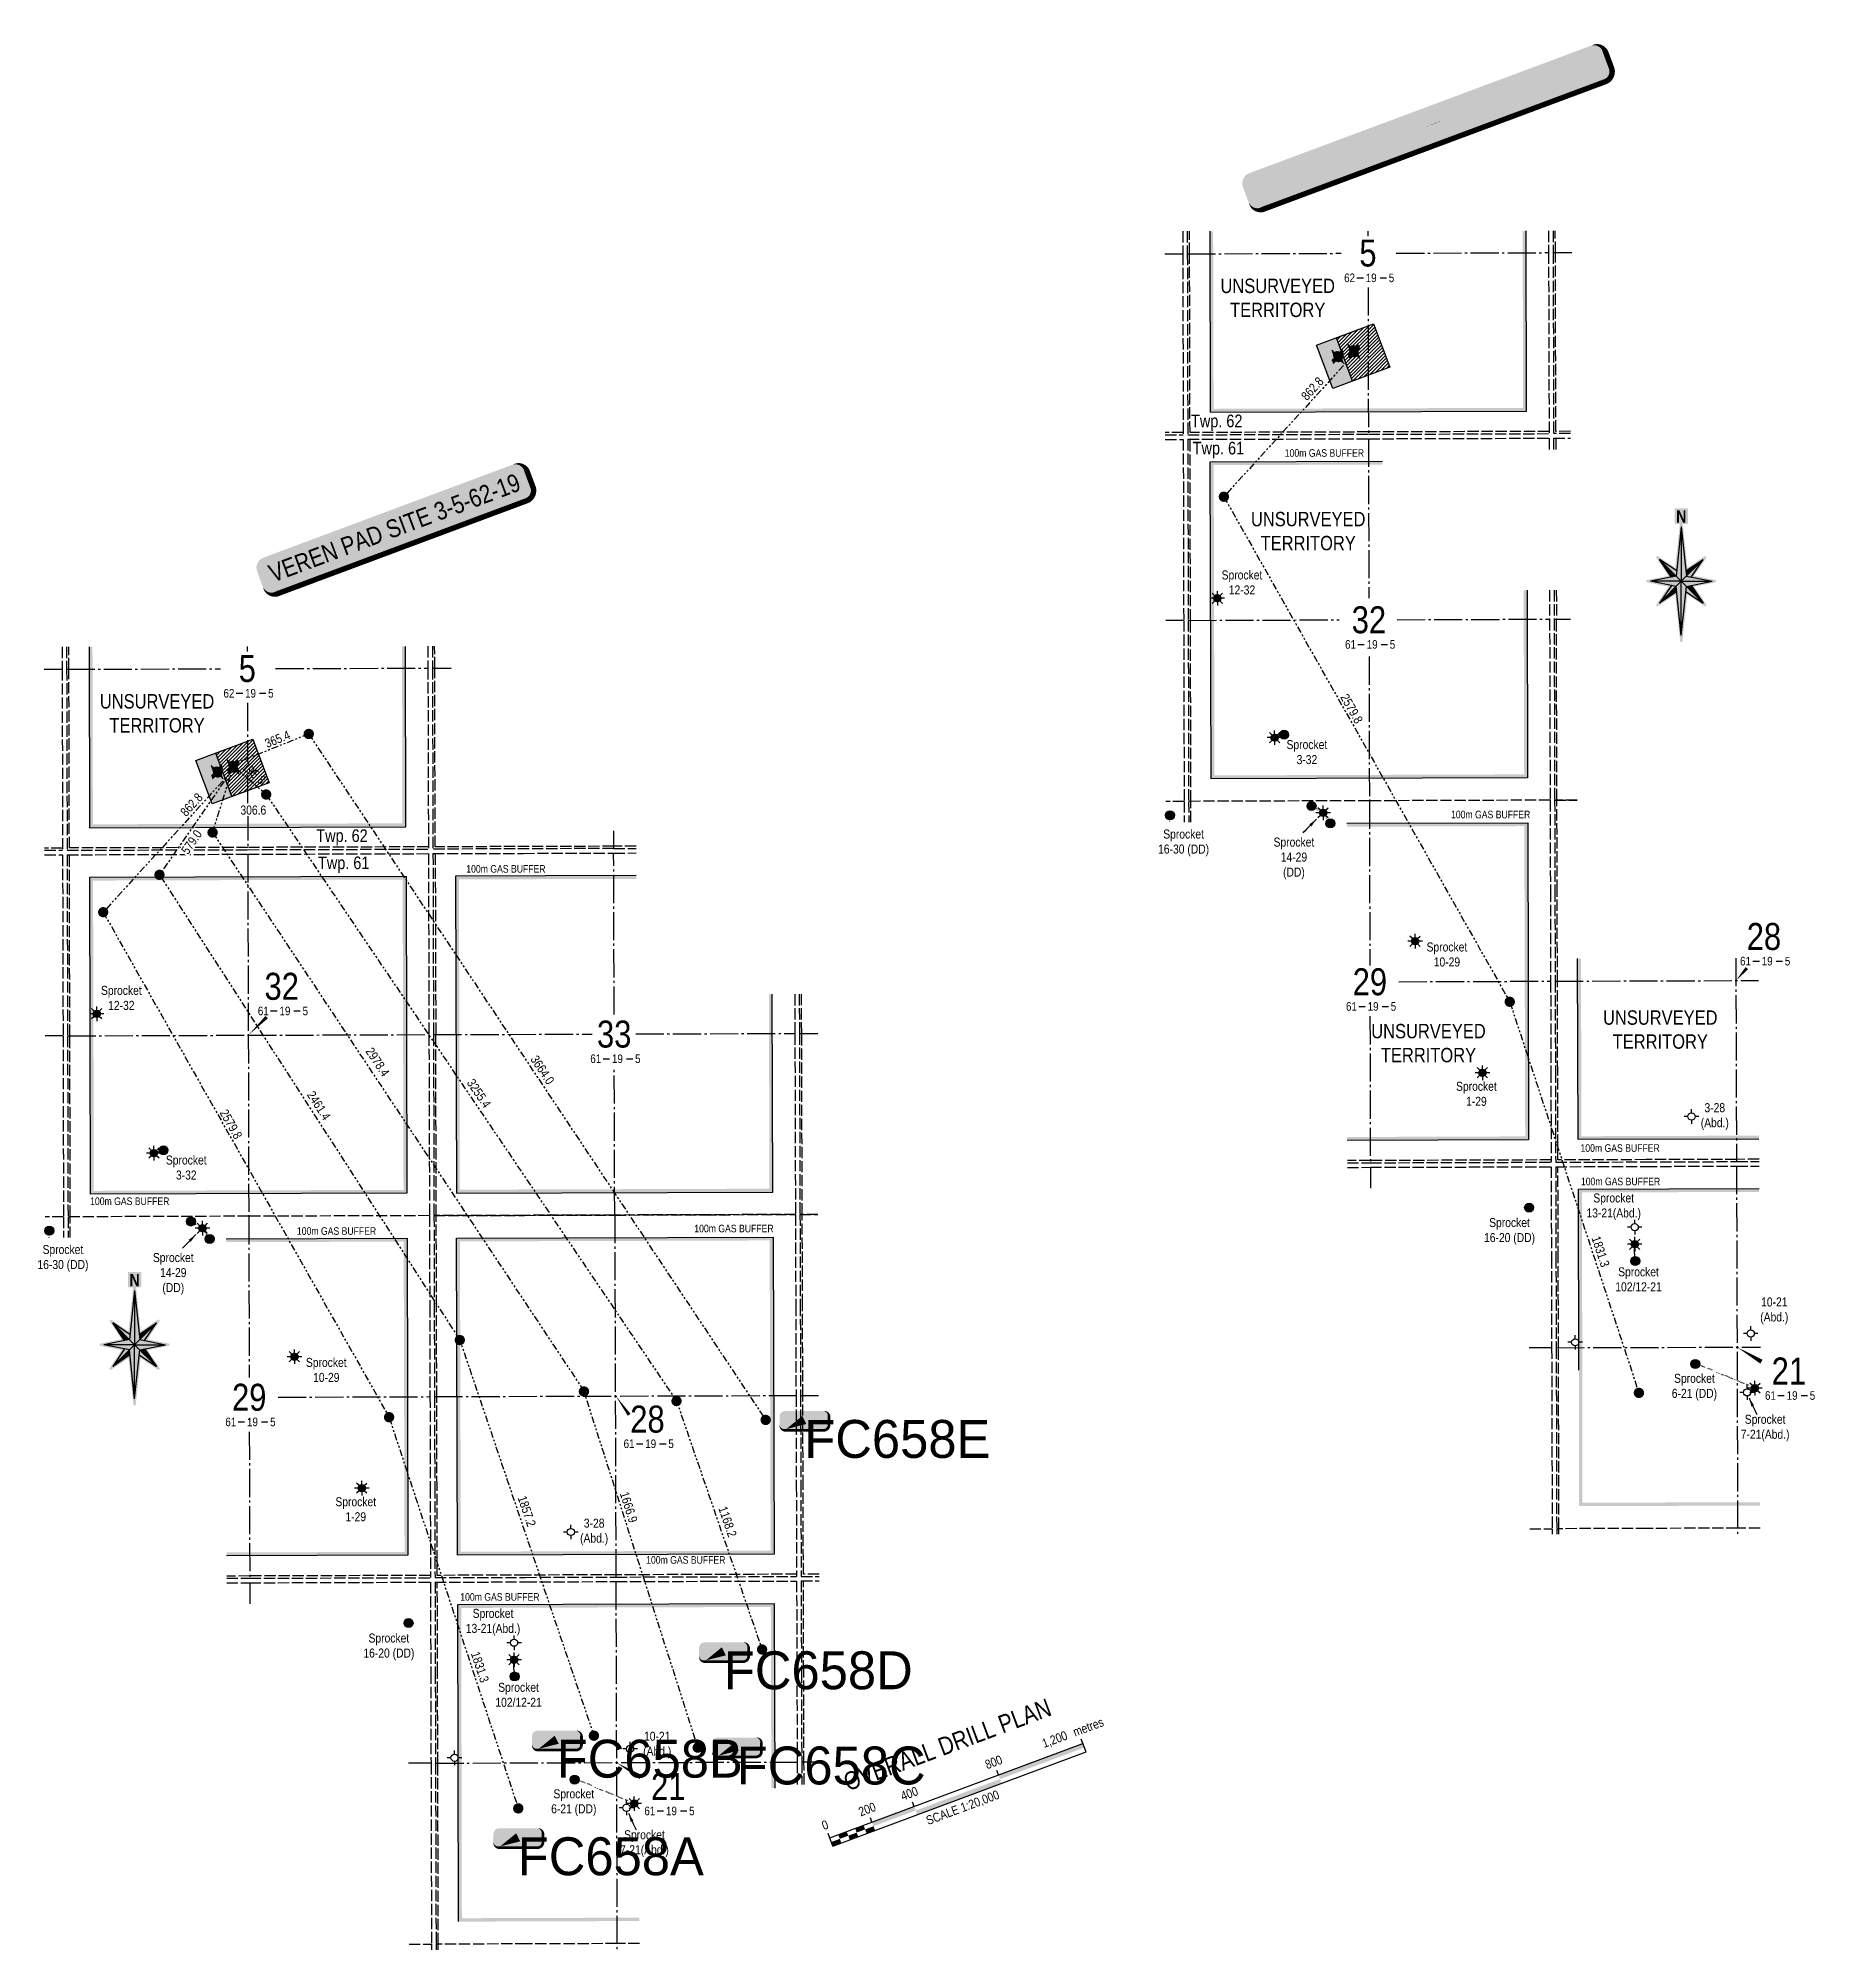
# Model space of a CAD drawing. Extents: x 508832 to 545988, y 6015023 to 6034705.
# Drawn here: x 520816 to 528708, y 6020229 to 6028722 of the extents above; entities that cross this region are included whole.
import ezdxf
from ezdxf.enums import TextEntityAlignment as Align

# ---------------------------------------------------------------- set-up
doc = ezdxf.new("R2018")
doc.units = 0
doc.header["$LTSCALE"] = 5
doc.header["$PDSIZE"] = 0.5
for name, pattern in [('foc-DOT', [1, 0.2, -0.8]), ('foc-DRILLPATH', [14.75, 6, -1.75, 1.75, -1.75, 1.75, -1.75]), ('foc-QUARTERLINE', [33, 25, -3, 2, -3]), ('foc-TRAV', [1.875, 1.25, -0.625]), ('foc-UNSURVEYED', [12.5, 10, -2.5])]:
    doc.linetypes.add(name, pattern=pattern)
for name, color, linetype in [('10', 1, 'Continuous'), ('9', 3, 'Continuous'), ('ABADATA-DRILL', 8, 'foc-DOT'), ('ABADATA-DRILL-T', 8, 'Continuous'), ('AS-TARGET-GAS', 182, 'Continuous'), ('AS-TARGET-GAS-H', 181, 'Continuous'), ('AS-UNDERLAY-H', 141, 'Continuous'), ('CG-NORTH', 7, 'Continuous'), ('CG-NOTES', 7, 'Continuous'), ('D-TXT', 7, 'Continuous'), ('DETAIL-HZ-Existing', 8, 'foc-DOT'), ('DETAIL-T', 7, 'Continuous'), ('L-2', 7, 'Continuous'), ('L-BD', 7, 'Continuous'), ('L-MON', 1, 'Continuous'), ('L-QSEC', 8, 'foc-QUARTERLINE'), ('L-SECLBL', 7, 'Continuous'), ('L-UNS-T', 3, 'Continuous'), ('L-USEC', 7, 'foc-UNSURVEYED'), ('locations_3657e79d-6321-4', 7, 'Continuous'), ('P-PDRILLPATH', 12, 'foc-DRILLPATH'), ('P-PROPOSED', 10, 'Continuous'), ('P-PROPOSED-EXISTING-H', 59, 'Continuous'), ('P-PROPOSED-H', 21, 'Continuous'), ('P-TRAV', 4, 'foc-TRAV')]:
    doc.layers.add(name, color=color, linetype=linetype)
doc.styles.add('80', font='ARIALN.TTF', dxfattribs={"height": 10})
doc.styles.add('80CG', font='ARIALN.TTF', dxfattribs={"height": 10})
doc.styles.add('80L', font='ARIALN.TTF', dxfattribs={"height": 10})
doc.styles.add('BOLD', font='ARIALNB.TTF')
doc.styles.add('SIMPLEX', font='ARIALN.TTF')
doc.styles.get("Standard").update_dxf_attribs({"font": 'ARIALN.TTF'})
doc.dimstyles.new('Compass 5 000', dxfattribs={"dimscale": 5, "dimtxt": 9, "dimasz": 2, "dimexe": 0.2, "dimexo": 0.0625, "dimgap": 0.5, "dimtad": 0, "dimtih": 1, "dimtoh": 1, "dimzin": 0, "dimdsep": 46, "dimtxsty": '80CG', "dimcen": 0.1, "dimse1": 1, "dimse2": 1, "dimclrd": 256, "dimclrt": 256, "dimaunit": 1, "dimadec": 4, "dimazin": 0, "dimtfac": 0.06, "dimtofl": 0, "dimtmove": 0, "dimatfit": 1, "dimfxl": 0.2, "dimtolj": 1, "dimtzin": 0, "dimlwd": -1, "dimarcsym": 0})

msp = doc.modelspace()

# ---------------------------------------------------------------- texts
at = {"layer": 'ABADATA-DRILL-T', "attachment_point": 1, "style": '80L'}
for s, width, gutter_width, insert, char_height in [('\\pxqc;Sprocket\\P12-32', 180.97254, 200, (526072.683, 6026357.508), 39.97841), ('\\pxqc;Sprocket\\P3-32', 180.97299, 200, (526361.14, 6025603.798), 39.97851), ('\\pxqc;Sprocket\\P14-29 (DD)', 180.97299, 50, (526303.456, 6025170.559), 40), ('\\pxqc;Sprocket\\P10-29', 180.92774, 199.95, (526983.166, 6024704.53), 39.96851), ('\\pxqc;Sprocket\\P12-32', 180.97254, 200, (521094.348, 6024511.531), 39.97841), ('\\pxqc;Sprocket\\P1-29', 45.24325, 50, (527181.905, 6024085.43), 39.96851), ('\\pxqc;3-28 (Abd.)', 122.427, 200.057, (528202.396, 6023990.529), 39.99), ('\\pxqc;Sprocket\\P3-32', 180.97299, 200, (521382.805, 6023757.822), 39.97851), ('\\pxqc;Sprocket\\P13-21(Abd.)', 239.71024, 200.108, (527694.574, 6023589.488), 40), ('\\pxqc;Sprocket\\P14-29 (DD)', 180.97299, 50, (521325.121, 6023324.582), 40), ('\\pxqc;Sprocket\\P102/12-21', 198.29905, 200, (527825.628, 6023261.097), 39.97851), ('\\pxqc;10-21\\P(Abd.)', 122.39181, 200.108, (528466.681, 6023127.215), 40), ('\\pxqc;Sprocket\\P10-29', 180.92774, 199.95, (522004.831, 6022858.553), 39.96851), ('\\pxqc;Sprocket\\P6-21 (DD)', 238.47922, 50.027, (528053.906, 6022787.857), 40), ('\\pxqc;Sprocket\\P7-21(Abd.)', 59.92756, 50.027, (528457.191, 6022606.021), 40), ('\\pxqc;Sprocket\\P1-29', 45.24325, 50, (522203.571, 6022239.454), 39.96851), ('\\pxqc;3-28 (Abd.)', 122.427, 200.057, (523224.062, 6022144.553), 39.99), ('\\pxqc;Sprocket\\P13-21(Abd.)', 239.71024, 200.108, (522716.24, 6021743.511), 40), ('\\pxqc;Sprocket\\P102/12-21', 204.35634, 200, (522847.294, 6021415.12), 39.97851), ('\\pxqc;10-21\\P(Abd.)', 122.39181, 200.108, (523504.205, 6021197.897), 40), ('\\pxqc;Sprocket\\P6-21 (DD)', 238.47922, 50.027, (523075.571, 6020941.88), 40), ('\\pxqc;Sprocket\\P7-21(Abd.)', 59.92756, 50.027, (523478.857, 6020760.045), 40)]:
    msp.add_mtext_dynamic_manual_height_columns(s, width=width, gutter_width=gutter_width, heights=[0], dxfattribs=dict(at, insert=insert, char_height=char_height))
at = {"layer": 'AS-TARGET-GAS', "char_height": 33.52718, "attachment_point": 1, "style": '80L'}
for insert in [(526353.312, 6026896.189), (527091.721, 6025289.804), (522717.243, 6025048.321), (527667.062, 6023807.967), (527668.907, 6023659.398), (521046.178, 6023571.586), (521964.839, 6023439.198), (523730.192, 6023450.387), (523516.311, 6021977.92), (522690.573, 6021813.422)]:
    msp.add_mtext_dynamic_manual_height_columns('\\pxt14;100m GAS BUFFER', width=352.14826, gutter_width=159.34, heights=[0], dxfattribs=dict(at, insert=insert))
at = {"layer": 'D-TXT', "color": 3, "char_height": 55.986, "attachment_point": 1, "style": '80L'}
for s, width, insert in [('Twp. 62', 235.19413, (525936.946, 6027049.846)), ('Twp. 61', 237.75463, (525944.501, 6026929.114)), ('Twp. 62', 235.19413, (522051.092, 6025207.083)), ('Twp. 61', 237.75463, (522058.646, 6025086.35))]:
    msp.add_mtext_dynamic_manual_height_columns(s, width=width, gutter_width=189.952, heights=[0], dxfattribs=dict(at, insert=insert))
at = {"layer": 'DETAIL-HZ-Existing', "char_height": 40, "attachment_point": 1, "style": '80L'}
for s, width, insert in [('\\pxqc;Sprocket\\P16-30 (DD)', 224.19263, (525791.731, 6025206.24)), ('\\pxqc;Sprocket\\P16-20 (DD)', 340.16316, (527181.672, 6023480.038)), ('\\pxqc;Sprocket\\P16-30 (DD)', 224.19263, (520813.397, 6023360.263)), ('\\pxqc;Sprocket\\P16-20 (DD)', 340.16316, (522203.337, 6021634.061))]:
    msp.add_mtext_dynamic_manual_height_columns(s, width=width, gutter_width=50, heights=[0], dxfattribs=dict(at, insert=insert))
at = {"layer": 'DETAIL-T', "color": 3, "insert": (524387.979, 6021008.817), "char_height": 79.95502, "width": 965.38648, "attachment_point": 1, "rotation": 20.4646043, "style": '80CG'}
msp.add_mtext('\\pxqc;OVERALL DRILL PLAN', dxfattribs=at)
at = {"layer": 'L-BD', "linetype": 'Continuous', "style": '80L'}
for s, rotation, p in [('862.8', 47.6337, (526475.733, 6027165.355)), ('2579.8', 299.5079, (526650.642, 6025743.325)), ('365.4', 21.9307, (521878.312, 6025608.186)), ('195.8', 319.1621, (521773.833, 6025456.258)), ('862.8', 47.6337, (521496.617, 6025316.997)), ('2978.4', 303.6153, (522323.282, 6024173.635)), ('3664.0', 303.6639, (523055.625, 6024138.494)), ('3255.4', 304.0759, (522773.638, 6024033.801)), ('2461.4', 302.8374, (522062.319, 6023979.782)), ('2579.8', 299.5079, (521672.307, 6023897.348)), ('1831.3', 288.2763, (527756.431, 6023331.257)), ('1857.2', 288.7275, (522986.326, 6022177.504)), ('1666.9', 287.7168, (523439.191, 6022195.437)), ('1168.2', 288.9932, (523878.192, 6022131.01)), ('1831.3', 288.2763, (522778.097, 6021485.28))]:
    msp.add_text(s, height=39.9785, rotation=rotation, dxfattribs=at).set_placement(p, align=Align.MIDDLE)
at = {"layer": 'L-UNS-T', "color": 3, "char_height": 63.94962, "attachment_point": 5, "style": '80L'}
for insert in [(526321.884, 6027568.242), (526457.335, 6026531.968), (521343.55, 6025722.265), (528021.429, 6024317.178), (526991.653, 6024256.988)]:
    msp.add_mtext_dynamic_manual_height_columns('\\pxqc;UNSURVEYED TERRITORY', width=505.52859, gutter_width=189.952, heights=[0], dxfattribs=dict(at, insert=insert))

# ---------------------------------------------------------------- blocks, each defined once
blk = doc.blocks.new('L-SECLBL')
at = {"layer": '9', "color": 7}
for p, q in [((-5.1, -27.8), (-12.3, -27.8)), ((20.7, -27.8), (13.5, -27.8))]:
    blk.add_line(p, q, dxfattribs=at)
at = {"layer": '10', "color": 2, "style": 'SIMPLEX'}
blk.add_attdef('SEC', text='', height=30, dxfattribs=at).set_placement((0, 0), align=Align.MIDDLE)
at = {"layer": '10', "color": 5, "style": '80L'}
blk.add_attdef('TWP', text='', height=9.5, dxfattribs=at).set_placement((-14.4, -27.4), align=Align.MIDDLE_RIGHT)
blk.add_attdef('RGE', text='', height=9.5, dxfattribs=at).set_placement((3.6, -27.4), align=Align.MIDDLE_CENTER)
blk.add_attdef('MER', text='', height=9.5, dxfattribs=at).set_placement((23.2, -27.4), align=Align.MIDDLE_LEFT)
blk = doc.blocks.new('Gabd')
for p, q in [((-0.81, 0), (-1.62, 0)), ((0, 0.81), (0, 1.62)), ((1.62, 0), (0.81, 0)), ((0, -0.81), (0, -1.62))]:
    blk.add_line(p, q)
blk.add_circle((0, 0), 0.8)
blk = doc.blocks.new('GAS')
h = blk.add_hatch(color=255)
h.dxf.hatch_style = 1
edge = h.paths.add_edge_path()
edge.add_arc((0, 0), 0.9, 0, 360)
for p, q in [((-0.81, 0), (-1.62, 0)), ((-0.57, 0.57), (-1.14, 1.14)), ((0, 0.81), (0, 1.62)), ((0.57, 0.57), (1.14, 1.14)), ((1.62, 0), (0.81, 0)), ((-0.57, -0.57), (-1.14, -1.14)), ((0, -0.81), (0, -1.62)), ((1.14, -1.14), (0.57, -0.57))]:
    blk.add_line(p, q)
blk.add_circle((0, 0), 0.8)
blk = doc.blocks.new('*U58')
at = {"color": 0}
for p, q in [((-150, 0), (-150, 15)), ((-150, 10), (150.2, 10)), ((-150, 0), (150.2, 0)), ((-100, 10), (-100, 15)), ((-50, 10), (-50, 15)), ((50, 10), (50, 15)), ((150.2, 0), (150.2, 15))]:
    blk.add_line(p, q, dxfattribs=at)
for points in [[(-150, 5), (-140, 5), (-150, 0), (-140, 0)], [(-140, 10), (-130, 10), (-140, 5), (-130, 5)], [(-130, 5), (-120, 5), (-130, 0), (-120, 0)], [(-120, 10), (-110, 10), (-120, 5), (-110, 5)], [(-110, 5), (-100, 5), (-110, 0), (-100, 0)], [(-100, 10), (-50, 10), (-100, 5), (-50, 5)], [(-50, 5), (50, 5), (-50, 0), (50, 0)], [(50, 10), (150.2, 10), (50, 5), (150.2, 5)]]:
    blk.add_solid(points, dxfattribs=at)
at = {"color": 0, "style": '80'}
blk.add_text('metres', height=10, dxfattribs=at).set_placement((162.2, 20), align=Align.CENTER)
at = {"color": 0, "char_height": 10, "style": '80'}
for s, insert, attachment_point in [('0', (-150, 30.2), 2), ('200', (-100, 30.2), 2), ('400', (-50, 30.2), 2), ('800', (50, 30.2), 2), ('1,200', (136.7, 30.2), 3), ('SCALE 1:20,000', (0.1, -5), 2)]:
    blk.add_mtext(s, dxfattribs=dict(at, insert=insert, attachment_point=attachment_point))
blk = doc.blocks.new('*U69')
h = blk.add_hatch(color=255)
edge = h.paths.add_edge_path()
edge.add_line((-74, -11.5), (74, -11.5))
edge.add_arc((74, -5.5), 6, 270, 360)
edge.add_line((80, -5.5), (80, 4))
edge.add_arc((74, 4), 6, 0, 90)
edge.add_line((74, 10), (-74, 10))
edge.add_arc((-74, 4), 6, 90, 180)
edge.add_line((-80, 4), (-80, -5.5))
edge.add_arc((-74, -5.5), 6, 180, 270)
at = {"color": 14, "flags": 128}
blk.add_lwpolyline([(-74, -11.5, 3, 3, 0), (74, -11.5, 3, 3, 0.414214), (80, -5.5, 3, 3, 0), (80, 4, 3, 0, 0.414214), (74, 10, 0, 0, 0), (-74, 10, 0, 0, 0.414214), (-80, 4, 0, 0, 0), (-80, -5.5, 0, 3, 0.414214)], format="xyseb", close=True, dxfattribs=at)
at = {"insert": (0, 0), "char_height": 10, "attachment_point": 5, "style": '80'}
blk.add_mtext_dynamic_manual_height_columns('\\pxqc;{\\C14;VEREN PAD SITE 3-5-62-19}', width=412.226, gutter_width=45, heights=[0], dxfattribs=at)
blk = doc.blocks.new('NORTH')
h = blk.add_hatch(color=141)
h.dxf.hatch_style = 1
edge = h.paths.add_edge_path()
edge.add_line((-2.5, 97.8), (-11.3, 97.8))
edge.add_line((-11.3, 97.8), (-11.3, 124.5))
edge.add_line((-11.3, 124.5), (11.4, 124.5))
edge.add_line((11.4, 124.5), (11.4, 97.8))
edge.add_line((11.4, 97.8), (2.5, 97.8))
edge.add_line((2.5, 97.8), (10.4, 22.8))
edge.add_line((10.4, 22.8), (39.9, 42.7))
edge.add_arc((41, 41), 2, -34, 124, ccw=False)
edge.add_line((42.7, 39.9), (22, 9.2))
edge.add_line((22, 9.2), (58.3, 2))
edge.add_arc((57.9, 0), 2, -78.6499, 78.6499, ccw=False)
edge.add_line((58.3, -2), (22, -9.2))
edge.add_line((22, -9.2), (42.7, -39.9))
edge.add_arc((41, -41), 2, -124, 34, ccw=False)
edge.add_line((39.9, -42.7), (10.4, -22.8))
edge.add_line((10.4, -22.8), (2, -102.6))
edge.add_arc((0, -102.4), 2, 186, 354, ccw=False)
edge.add_line((-2, -102.6), (-10.4, -22.8))
edge.add_line((-10.4, -22.8), (-39.9, -42.7))
edge.add_arc((-41, -41), 2, 146, 304, ccw=False)
edge.add_line((-42.7, -39.9), (-22, -9.2))
edge.add_line((-22, -9.2), (-58.3, -2))
edge.add_arc((-57.9, 0), 2, 101.3501, 258.6499, ccw=False)
edge.add_line((-58.3, 2), (-22, 9.2))
edge.add_line((-22, 9.2), (-42.7, 39.9))
edge.add_arc((-41, 41), 2, 56, 214, ccw=False)
edge.add_line((-39.9, 42.7), (-10.4, 22.8))
edge.add_line((-10.4, 22.8), (-2.5, 97.8))
at = {"linetype": 'Continuous'}
for points in [[(0, 92.8), (-8.8, 8.8), (0, 0)], [(-37.3, 37.3), (-17, 7.2), (-8.8, 8.8)], [(37.3, 37.3), (7.9, 17.5), (8.8, 8.8)], [(0, 0), (-52.8, 0), (-8.8, -8.8)], [(8.8, 8.8), (0, 0), (52.8, 0)], [(8.8, -8.8), (0, 0), (0, -92.8)], [(-7.9, -17.5), (-8.8, -8.8), (-37.3, -37.3)], [(17, -7.2), (8.8, -8.8), (37.3, -37.3)]]:
    blk.add_hatch(color=14, dxfattribs=at).paths.add_polyline_path(points)
at = {"color": 14, "linetype": 'Continuous'}
for p, q in [((0, 92.8), (-8.8, 8.8)), ((0, 92.8), (0, 0)), ((0, 92.8), (8.8, 8.8)), ((0, 0), (-37.3, 37.3)), ((-17, 7.2), (-37.3, 37.3)), ((-7.9, 17.5), (-37.3, 37.3)), ((0, 0), (37.3, 37.3)), ((7.9, 17.5), (37.3, 37.3)), ((17, 7.2), (37.3, 37.3)), ((-8.8, 8.8), (-52.8, 0)), ((0, 0), (-52.8, 0)), ((0, 0), (-37.3, -37.3)), ((0, 0), (37.3, -37.3)), ((0, -92.8), (0, 0)), ((0, 0), (52.8, 0)), ((8.8, 8.8), (52.8, 0)), ((-8.8, -8.8), (-52.8, 0)), ((-17, -7.2), (-37.3, -37.3)), ((-7.9, -17.5), (-37.3, -37.3)), ((0, -92.8), (-8.8, -8.8)), ((0, -92.8), (8.8, -8.8)), ((7.9, -17.5), (37.3, -37.3)), ((8.8, -8.8), (52.8, 0)), ((16.9, -7), (17, -7.2)), ((17, -7.2), (37.3, -37.3))]:
    blk.add_line(p, q, dxfattribs=at)
at = {"color": 14, "style": 'BOLD'}
blk.add_text('N', height=21.1, dxfattribs=at).set_placement((0, 110.6), align=Align.MIDDLE_CENTER)
blk = doc.blocks.new('BH-Existing')
at = {"layer": 'DETAIL-HZ-Existing'}
h = blk.add_hatch(color=256, dxfattribs=at)
h.dxf.hatch_style = 1
edge = h.paths.add_edge_path()
edge.add_arc((0, 0), 0.5, 0, 360)
at = {"layer": 'AS-UNDERLAY-H'}
blk.add_circle((0, 0), 0.5, dxfattribs=at)
blk = doc.blocks.new('plbh')
at = {"layer": 'L-MON'}
h = blk.add_hatch(color=255, dxfattribs=at)
h.dxf.hatch_style = 1
edge = h.paths.add_edge_path()
edge.add_arc((0, 0), 1.16, 0, 360)
h = blk.add_hatch(color=256, dxfattribs=at)
h.dxf.hatch_style = 1
h.paths.add_polyline_path([(0.96, 0, 1), (-0.96, 0, 1)])
h.paths.add_polyline_path([(0.91, 0, 1), (-0.91, 0, 1)], flags=16)
h = blk.add_hatch(color=256, dxfattribs=at)
h.dxf.hatch_style = 1
h.paths.add_polyline_path([(0.45, 0, 1), (-0.45, 0, 1)])
h.paths.add_polyline_path([(0.4, 0, 1), (-0.4, 0, 1)], flags=16)
at = {"layer": 'L-MON', "color": 240}
for radius in [0.96, 0.91, 0.45, 0.4]:
    blk.add_circle((0, 0), radius, dxfattribs=at)
blk = doc.blocks.new('WC')
at = {"layer": 'L-MON'}
h = blk.add_hatch(color=255, dxfattribs=at)
h.dxf.hatch_style = 1
edge = h.paths.add_edge_path()
edge.add_arc((0, 0), 0.9, 0, 360)
at = {"layer": 'L-MON', "color": 240, "flags": 128}
for points in [[(-0.62, 0.5), (-1.23, 1.12)], [(0.52, 0.61), (1.13, 1.21)], [(-1.18, -1.18), (-0.56, -0.57)], [(1.16, -1.18), (0.56, -0.57)]]:
    blk.add_lwpolyline(points, dxfattribs=at)
at = {"layer": 'L-MON', "color": 240}
for radius in [0.8, 0.373]:
    blk.add_circle((0, 0), radius, dxfattribs=at)
blk = doc.blocks.new('*U79')
h = blk.add_hatch(color=254)
edge = h.paths.add_edge_path()
edge.add_line((-21.5, -11.5), (21.5, -11.5))
edge.add_arc((21.5, -5.5), 6, 270, 360)
edge.add_line((27.5, -5.5), (27.5, 4))
edge.add_arc((21.5, 4), 6, 0, 90)
edge.add_line((21.5, 10), (-21.5, 10))
edge.add_arc((-21.5, 4), 6, 90, 180)
edge.add_line((-27.5, 4), (-27.5, -5.5))
edge.add_arc((-21.5, -5.5), 6, 180, 270)
at = {"color": 1, "flags": 128}
blk.add_lwpolyline([(-21.5, -11.5, 3, 3, 0), (21.5, -11.5, 3, 3, 0.414214), (27.5, -5.5, 3, 3, 0), (27.5, 4, 3, 0, 0.414214), (21.5, 10, 0, 0, 0), (-21.5, 10, 0, 0, 0.414214), (-27.5, 4, 0, 0, 0), (-27.5, -5.5, 0, 3, 0.414214)], format="xyseb", close=True, dxfattribs=at)
blk.add_lwpolyline([(-20, -10.1, 0, 10, 0), (0, 0, 5, 5, 0)], format="xyseb", dxfattribs=at)
at = {"color": 1, "lineweight": 30, "flags": 104}
blk.add_attdef('ENTER_TEXT', text='', height=10, dxfattribs=at).set_placement((-0.3, 0), align=Align.MIDDLE_CENTER)
blk = doc.blocks.new('*U80')
h = blk.add_hatch(color=255)
edge = h.paths.add_edge_path()
edge.add_line((-101.5, -11.5), (101.5, -11.5))
edge.add_arc((101.5, -5.5), 6, 270, 360)
edge.add_line((107.5, -5.5), (107.5, 4))
edge.add_arc((101.5, 4), 6, 0, 90)
edge.add_line((101.5, 10), (-101.5, 10))
edge.add_arc((-101.5, 4), 6, 90, 180)
edge.add_line((-107.5, 4), (-107.5, -5.5))
edge.add_arc((-101.5, -5.5), 6, 180, 270)
at = {"color": 14, "flags": 128}
blk.add_lwpolyline([(-101.5, -11.5, 3, 3, 0), (101.5, -11.5, 3, 3, 0.414214), (107.5, -5.5, 3, 3, 0), (107.5, 4, 3, 0, 0.414214), (101.5, 10, 0, 0, 0), (-101.5, 10, 0, 0, 0.414214), (-107.5, 4, 0, 0, 0), (-107.5, -5.5, 0, 3, 0.414214)], format="xyseb", close=True, dxfattribs=at)
at = {"color": 14, "lineweight": 30, "flags": 104}
blk.add_attdef('ENTER_TEXT', text='', height=10, dxfattribs=at).set_placement((0, 0), align=Align.MIDDLE_CENTER)

# ---------------------------------------------------------------- hatches: boundary and pattern name
at = {"layer": 'AS-TARGET-GAS-H'}
h = msp.add_hatch(color=256, dxfattribs=at)
h.dxf.hatch_style = 1
h.paths.add_polyline_path([(526035.016, 6027864.675), (526036.961, 6027075.538), (527412.192, 6027079.893), (527409.976, 6027866.148), (527424.968, 6027866.19), (527427.226, 6027064.949), (526022.006, 6027060.498), (526020.024, 6027864.638)], flags=17)
h = msp.add_hatch(color=256, dxfattribs=at)
h.dxf.hatch_style = 1
h.paths.add_polyline_path([(526787.298, 6026827.927), (526787.298, 6026842.919), (526022.548, 6026840.497), (526026.018, 6025431.998), (526040.972, 6025447.109), (526037.577, 6026825.553)])
h.paths.add_polyline_path([(527429.467, 6026269.532), (527414.475, 6026269.532), (527416.781, 6025451.291), (526040.973, 6025446.878), (526026.018, 6025431.838), (527431.815, 6025436.347)])
h = msp.add_hatch(color=256, dxfattribs=at)
h.dxf.hatch_style = 1
h.paths.add_polyline_path([(521056.681, 6026018.699), (521058.626, 6025229.561), (522433.857, 6025233.917), (522431.642, 6026020.172), (522446.634, 6026020.214), (522448.891, 6025218.973), (521043.672, 6025214.522), (521041.69, 6026018.662)], flags=17)
h = msp.add_hatch(color=256, dxfattribs=at)
h.dxf.hatch_style = 1
h.paths.add_polyline_path([(526629.597, 6025218.945), (527417.428, 6025221.423), (527419.37, 6024532.153), (527421.313, 6023842.797), (526631.03, 6023840.229), (526631.069, 6023825.238), (527436.347, 6023827.854), (527434.362, 6024532.195), (527432.378, 6025236.462), (526629.549, 6025233.936)])
h = msp.add_hatch(color=256, dxfattribs=at)
h.dxf.hatch_style = 1
h.paths.add_polyline_path([(521062.638, 6023601.133), (521059.243, 6024979.576), (522434.562, 6024983.932), (522438.446, 6023605.315), (521062.639, 6023600.901), (521047.684, 6023585.861), (522453.48, 6023590.371), (522449.512, 6024998.972), (521044.214, 6024994.521), (521047.683, 6023586.021)])
h = msp.add_hatch(color=256, dxfattribs=at)
h.dxf.hatch_style = 1
h.paths.add_polyline_path([(523472.169, 6024987.217), (522684.546, 6024984.724), (522688.428, 6023606.116), (524064.232, 6023610.528), (524061.492, 6024474.407), (524076.484, 6024474.455), (524079.271, 6023595.584), (522673.478, 6023591.076), (522669.512, 6024999.668), (523472.121, 6025002.209)])
h = msp.add_hatch(color=256, dxfattribs=at)
h.dxf.hatch_style = 1
h.paths.add_polyline_path([(527669.07, 6024632.851), (527654.079, 6024632.803), (527656.345, 6023828.568), (528459.878, 6023831.178), (528459.83, 6023846.169), (527671.295, 6023843.609)])
h.paths.add_polyline_path([(527726.929, 6024656.903), (527726.929, 6024656.903)])
h = msp.add_hatch(color=256, dxfattribs=at)
h.dxf.hatch_style = 1
h.paths.add_polyline_path([(528460.641, 6023596.244), (528460.593, 6023611.236), (527658.068, 6023608.694), (527660.05, 6022804.333), (527675.041, 6022804.369), (527673.097, 6023593.75)])
h = msp.add_hatch(color=256, dxfattribs=at)
h.dxf.hatch_style = 1
h.paths.add_polyline_path([(528460.571, 6023596.244), (528460.53, 6023611.236), (527658.068, 6023608.694), (527660.933, 6022199.979), (528464.315, 6022202.618), (528464.266, 6022217.61), (527675.882, 6022215.021), (527673.097, 6023593.75)])
h = msp.add_hatch(color=256, dxfattribs=at)
h.dxf.hatch_style = 1
h.paths.add_polyline_path([(521651.262, 6023372.968), (522439.094, 6023375.446), (522441.036, 6022686.176), (522442.979, 6021996.821), (521652.695, 6021994.253), (521652.734, 6021979.261), (522458.013, 6021981.878), (522456.027, 6022686.219), (522454.043, 6023390.485), (521651.215, 6023387.96)])
h = msp.add_hatch(color=256, dxfattribs=at)
h.dxf.hatch_style = 1
h.paths.add_polyline_path([(522689.075, 6023376.241), (524064.961, 6023380.653), (524069.331, 6022002.102), (522692.96, 6021997.633)], flags=16)
h.paths.add_polyline_path([(522674.041, 6023391.184), (524079.905, 6023395.693), (524084.37, 6021987.159), (522678.011, 6021982.592)])
h = msp.add_hatch(color=256, dxfattribs=at)
h.dxf.hatch_style = 1
h.paths.add_polyline_path([(524072.35, 6020947.25), (524087.342, 6020947.299), (524085.032, 6021767.169), (522679.734, 6021762.718), (522682.598, 6020354.003), (523485.981, 6020356.642), (523485.932, 6020371.634), (522697.548, 6020369.044), (522694.763, 6021747.774), (524070.082, 6021752.129)])
at = {"layer": 'P-PROPOSED-EXISTING-H'}
h = msp.add_hatch(dxfattribs=at)
h.set_pattern_fill('ANSI31', color=256, scale=3.496428)
h.set_pattern_definition([(45, (14896.899, 10286.595), (-7.849704354, 7.849704354), [])])
h.paths.add_polyline_path([(526654.719, 6027198.869), (526582.734, 6027391.764), (526748.006, 6027453.441), (526819.991, 6027260.546)])
h = msp.add_hatch(dxfattribs=at)
h.set_pattern_fill('ANSI31', color=256, scale=3.496428)
h.set_pattern_definition([(45, (9918.564, 8440.618), (-7.849704354, 7.849704354), [])])
h.paths.add_polyline_path([(521676.385, 6025352.893), (521604.4, 6025545.788), (521769.672, 6025607.464), (521841.657, 6025414.569)])
at = {"layer": 'P-PROPOSED-H'}
h = msp.add_hatch(color=256, dxfattribs=at)
h.dxf.hatch_style = 1
h.paths.add_polyline_path([(526582.734, 6027391.764), (526494.433, 6027358.812), (526566.404, 6027165.956), (526654.71, 6027198.894)])
h = msp.add_hatch(color=256, dxfattribs=at)
h.dxf.hatch_style = 1
h.paths.add_polyline_path([(521604.4, 6025545.788), (521516.099, 6025512.836), (521588.069, 6025319.979), (521676.375, 6025352.918)])

# ---------------------------------------------------------------- linework, layer by layer
at = {"layer": 'ABADATA-DRILL', "flags": 128}
for points in [[(526308.099, 6025614.55), (526308.099, 6025614.55), (526308.249, 6025614.52), (526308.679, 6025614.461), (526309.458, 6025614.713), (526310.197, 6025614.985), (526310.398, 6025614.946), (526310.218, 6025614.685), (526309.959, 6025614.515), (526309.759, 6025614.414), (526309.17, 6025613.973), (526308.931, 6025613.592), (526308.502, 6025613.211), (526308.143, 6025612.82), (526308.123, 6025612.76), (526308.143, 6025612.63), (526308.153, 6025612.63), (526307.943, 6025612.669), (526307.803, 6025612.679), (526307.723, 6025612.669), (526307.464, 6025612.558), (526307.434, 6025612.538), (526307.314, 6025612.478), (526307.244, 6025612.458), (526307.114, 6025612.467), (526307.044, 6025612.577), (526307.064, 6025612.607), (526307.093, 6025612.767), (526306.972, 6025613.057), (526306.712, 6025613.396), (526306.651, 6025613.476), (526306.481, 6025613.736), (526306.451, 6025613.776), (526306.39, 6025613.885), (526306.33, 6025613.985), (526306.27, 6025614.105), (526305.898, 6025614.634), (526305.748, 6025614.774), (526305.637, 6025615.003), (526305.557, 6025615.293), (526305.516, 6025615.513), (526305.506, 6025615.583), (526305.506, 6025615.673), (526305.705, 6025615.914), (526305.805, 6025615.994), (526305.964, 6025616.194), (526306.184, 6025616.505), (526306.204, 6025616.535), (526306.343, 6025616.745), (526306.363, 6025616.825), (526306.502, 6025617.166), (526306.532, 6025617.216), (526306.611, 6025617.346), (526306.691, 6025617.466), (526306.85, 6025617.807), (526306.89, 6025617.917), (526306.999, 6025618.227), (526307.029, 6025618.317), (526307.368, 6025618.658), (526307.808, 6025618.849), (526307.928, 6025618.899), (526307.938, 6025618.909), (526308.037, 6025618.92), (526308.287, 6025618.96), (526308.397, 6025619.001), (526308.527, 6025619.071), (526308.667, 6025618.951), (526308.888, 6025618.602), (526309.42, 6025617.773), (526309.44, 6025617.753), (526310.143, 6025616.815), (526310.283, 6025616.625), (526310.464, 6025616.496), (526310.794, 6025616.437), (526311.264, 6025616.418), (526311.794, 6025616.429), (526312.354, 6025616.491), (526312.923, 6025616.582), (526313.523, 6025616.694), (526314.193, 6025616.845), (526314.922, 6025617.087), (526315.721, 6025617.399), (526315.821, 6025617.439), (526316.57, 6025617.771), (526317.429, 6025618.144), (526318.199, 6025618.486), (526318.928, 6025618.857), (526319.706, 6025619.319), (526320.565, 6025619.832), (526321.544, 6025620.314), (526322.563, 6025620.707), (526323.562, 6025621.079), (526324.191, 6025621.321), (526325.29, 6025621.714), (526326.499, 6025622.177), (526327.828, 6025622.73), (526329.276, 6025623.304), (526330.815, 6025623.868), (526332.424, 6025624.392), (526334.063, 6025624.816), (526335.662, 6025625.14), (526337.191, 6025625.424), (526338.66, 6025625.708), (526340.059, 6025626.021), (526341.349, 6025626.364), (526342.538, 6025626.688), (526343.447, 6025626.94), (526343.627, 6025626.99), (526344.596, 6025627.293), (526345.476, 6025627.545), (526346.285, 6025627.767), (526346.595, 6025627.848), (526346.995, 6025627.959), (526347.624, 6025628.091), (526348.154, 6025628.162), (526348.374, 6025628.182), (526348.604, 6025628.203), (526349.234, 6025628.195), (526349.414, 6025628.165), (526349.584, 6025628.105), (526349.764, 6025628.006), (526349.895, 6025627.896), (526349.975, 6025627.827), (526350.266, 6025627.587), (526350.506, 6025627.388)], [(525842.713, 6025238.729), (525842.716, 6025238.967), (525842.886, 6025243.217), (525843.076, 6025247.248), (525843.167, 6025250.858), (525843.21, 6025253.978), (525843.243, 6025256.658), (525843.245, 6025259.888), (525843.249, 6025262.498), (525843.142, 6025265.188), (525843.132, 6025265.338), (525843.123, 6025268.858), (525843.221, 6025269.828)], [(526523.506, 6025280.679), (526523.486, 6025280.709), (526523.366, 6025280.889), (526522.964, 6025281.418), (526522.543, 6025281.897), (526521.52, 6025282.904), (526520.238, 6025283.771), (526518.847, 6025284.327), (526517.555, 6025284.834), (526516.354, 6025285.551), (526515.211, 6025286.358), (526513.93, 6025287.064), (526512.578, 6025287.631), (526511.227, 6025288.117), (526509.826, 6025288.604), (526508.294, 6025289.21), (526506.772, 6025289.906), (526505.34, 6025290.662), (526503.878, 6025291.508), (526502.426, 6025292.415), (526500.983, 6025293.341), (526499.361, 6025294.297), (526497.478, 6025295.442), (526495.444, 6025296.767), (526493.441, 6025298.091), (526491.347, 6025299.516), (526489.063, 6025301.08), (526486.639, 6025302.654), (526484.285, 6025304.128), (526481.541, 6025305.801), (526479.208, 6025307.064), (526472.028, 6025310.686)], [(526523.506, 6025280.679), (526523.476, 6025280.709), (526523.386, 6025280.819), (526523.235, 6025280.999), (526523.025, 6025281.238), (526523.005, 6025281.248), (526522.764, 6025281.417), (526522.524, 6025281.377), (526522.355, 6025281.216), (526522.305, 6025281.126), (526522.156, 6025280.846), (526522.076, 6025280.676), (526521.817, 6025280.195), (526521.509, 6025279.724), (526521.15, 6025279.273), (526520.781, 6025278.892), (526520.731, 6025278.842), (526520.322, 6025278.391), (526519.953, 6025277.91), (526519.625, 6025277.409), (526519.416, 6025277.009), (526519.336, 6025276.868), (526518.967, 6025276.357), (526518.479, 6025275.896), (526517.87, 6025275.485), (526517.28, 6025275.193), (526517.141, 6025275.123), (526516.471, 6025274.821), (526515.932, 6025274.57), (526515.542, 6025274.388), (526515.333, 6025274.278), (526515.293, 6025274.258), (526515.113, 6025274.207), (526514.943, 6025274.227), (526514.803, 6025274.317), (526514.692, 6025274.456), (526514.672, 6025274.486), (526514.622, 6025274.706), (526514.661, 6025274.976), (526514.81, 6025275.287), (526515.009, 6025275.587), (526515.049, 6025275.647), (526515.258, 6025276.168), (526515.376, 6025276.918), (526515.403, 6025277.908), (526515.351, 6025278.928), (526515.33, 6025279.128), (526515.217, 6025280.368), (526515.084, 6025281.507), (526514.931, 6025282.557), (526514.789, 6025283.367), (526514.769, 6025283.497), (526514.567, 6025284.286), (526514.315, 6025284.885), (526514.034, 6025285.305), (526513.754, 6025285.514), (526513.704, 6025285.534), (526513.413, 6025285.733), (526513.222, 6025285.993), (526513.132, 6025286.302), (526513.131, 6025286.602), (526513.131, 6025286.662), (526513.19, 6025287.023), (526513.289, 6025287.353), (526513.418, 6025287.643), (526513.548, 6025287.863), (526513.577, 6025287.904), (526513.617, 6025288.004), (526513.988, 6025287.785), (526514.058, 6025287.725), (526514.619, 6025287.106), (526515.011, 6025286.547), (526516.396, 6025284.471), (526517.29, 6025283.183), (526518.313, 6025281.716), (526520.672, 6025278.552), (526523.13, 6025275.288), (526524.635, 6025273.312), (526526.883, 6025270.358), (526529.02, 6025267.523), (526531.579, 6025264.34), (526534.117, 6025261.147), (526536.294, 6025258.422), (526538.4, 6025255.928), (526540.347, 6025253.553), (526542.443, 6025251.008), (526544.67, 6025248.264), (526546.707, 6025245.639), (526548.463, 6025243.344), (526549.888, 6025241.437), (526550.992, 6025239.94), (526551.845, 6025238.843), (526552.517, 6025238.054), (526553.058, 6025237.486), (526553.509, 6025237.067), (526553.88, 6025236.748), (526554.171, 6025236.509), (526554.461, 6025236.339), (526554.742, 6025236.21), (526555.042, 6025236.101), (526555.352, 6025235.962), (526555.703, 6025235.723), (526555.964, 6025235.313), (526555.936, 6025234.353), (526555.729, 6025233.383)], [(521329.764, 6023768.573), (521329.764, 6023768.573), (521329.914, 6023768.544), (521330.344, 6023768.485), (521331.124, 6023768.737), (521331.863, 6023769.009), (521332.063, 6023768.969), (521331.884, 6023768.709), (521331.624, 6023768.538), (521331.425, 6023768.438), (521330.836, 6023767.996), (521330.597, 6023767.616), (521330.168, 6023767.234), (521329.809, 6023766.844), (521329.789, 6023766.784), (521329.809, 6023766.654), (521329.819, 6023766.654), (521329.609, 6023766.693), (521329.469, 6023766.703), (521329.389, 6023766.693), (521329.129, 6023766.582), (521329.099, 6023766.562), (521328.979, 6023766.501), (521328.91, 6023766.481), (521328.78, 6023766.491), (521328.709, 6023766.601), (521328.729, 6023766.631), (521328.759, 6023766.791), (521328.638, 6023767.081), (521328.377, 6023767.42), (521328.317, 6023767.5), (521328.146, 6023767.759), (521328.116, 6023767.799), (521328.056, 6023767.909), (521327.996, 6023768.009), (521327.935, 6023768.129), (521327.564, 6023768.658), (521327.414, 6023768.797), (521327.303, 6023769.027), (521327.222, 6023769.317), (521327.182, 6023769.537), (521327.172, 6023769.607), (521327.171, 6023769.697), (521327.371, 6023769.937), (521327.471, 6023770.018), (521327.63, 6023770.218), (521327.849, 6023770.529), (521327.869, 6023770.559), (521328.009, 6023770.769), (521328.028, 6023770.849), (521328.168, 6023771.189), (521328.197, 6023771.239), (521328.277, 6023771.37), (521328.357, 6023771.49), (521328.516, 6023771.83), (521328.556, 6023771.94), (521328.665, 6023772.251), (521328.695, 6023772.341), (521329.034, 6023772.682), (521329.473, 6023772.873), (521329.593, 6023772.923), (521329.603, 6023772.933), (521329.703, 6023772.943), (521329.953, 6023772.984), (521330.063, 6023773.024), (521330.193, 6023773.095), (521330.333, 6023772.975), (521330.554, 6023772.625), (521331.086, 6023771.797), (521331.106, 6023771.777), (521331.808, 6023770.839), (521331.949, 6023770.649), (521332.129, 6023770.519), (521332.459, 6023770.46), (521332.93, 6023770.441), (521333.459, 6023770.453), (521334.019, 6023770.514), (521334.589, 6023770.606), (521335.189, 6023770.717), (521335.858, 6023770.869), (521336.588, 6023771.111), (521337.387, 6023771.423), (521337.487, 6023771.463), (521338.236, 6023771.795), (521339.095, 6023772.167), (521339.864, 6023772.509), (521340.593, 6023772.881), (521341.372, 6023773.343), (521342.231, 6023773.855), (521343.21, 6023774.338), (521344.229, 6023774.73), (521345.228, 6023775.103), (521345.857, 6023775.344), (521346.956, 6023775.737), (521348.165, 6023776.2), (521349.493, 6023776.754), (521350.942, 6023777.327), (521352.481, 6023777.891), (521354.089, 6023778.415), (521355.728, 6023778.84), (521357.327, 6023779.164), (521358.857, 6023779.448), (521360.326, 6023779.731), (521361.725, 6023780.045), (521363.014, 6023780.388), (521364.203, 6023780.711), (521365.113, 6023780.964), (521365.293, 6023781.014), (521366.262, 6023781.316), (521367.141, 6023781.569), (521367.951, 6023781.791), (521368.26, 6023781.872), (521368.66, 6023781.983), (521369.29, 6023782.114), (521369.82, 6023782.186), (521370.04, 6023782.206), (521370.27, 6023782.227), (521370.9, 6023782.218), (521371.08, 6023782.189), (521371.25, 6023782.129), (521371.43, 6023782.03), (521371.56, 6023781.92), (521371.641, 6023781.85), (521371.931, 6023781.611), (521372.172, 6023781.412)], [(521545.172, 6023434.703), (521545.152, 6023434.733), (521545.031, 6023434.912), (521544.63, 6023435.442), (521544.209, 6023435.92), (521543.186, 6023436.928), (521541.904, 6023437.794), (521540.512, 6023438.351), (521539.221, 6023438.857), (521538.019, 6023439.574), (521536.877, 6023440.381), (521535.595, 6023441.088), (521534.244, 6023441.655), (521532.892, 6023442.141), (521531.491, 6023442.627), (521529.96, 6023443.233), (521528.438, 6023443.929), (521527.006, 6023444.686), (521525.544, 6023445.532), (521524.091, 6023446.438), (521522.649, 6023447.365), (521521.026, 6023448.32), (521519.143, 6023449.465), (521517.11, 6023450.79), (521515.107, 6023452.115), (521513.013, 6023453.54), (521510.729, 6023455.104), (521508.305, 6023456.677), (521505.951, 6023458.151), (521503.207, 6023459.824), (521500.873, 6023461.088), (521493.694, 6023464.71)], [(520864.378, 6023392.753), (520864.382, 6023392.991), (520864.552, 6023397.241), (520864.742, 6023401.272), (520864.833, 6023404.882), (520864.875, 6023408.002), (520864.909, 6023410.682), (520864.911, 6023413.912), (520864.914, 6023416.522), (520864.808, 6023419.212), (520864.797, 6023419.362), (520864.789, 6023422.882), (520864.886, 6023423.852)], [(521545.172, 6023434.703), (521545.142, 6023434.733), (521545.051, 6023434.843), (521544.901, 6023435.022), (521544.69, 6023435.262), (521544.67, 6023435.272), (521544.43, 6023435.441), (521544.19, 6023435.4), (521544.02, 6023435.24), (521543.971, 6023435.15), (521543.821, 6023434.869), (521543.742, 6023434.699), (521543.483, 6023434.218), (521543.174, 6023433.748), (521542.815, 6023433.297), (521542.446, 6023432.916), (521542.397, 6023432.866), (521541.988, 6023432.415), (521541.619, 6023431.934), (521541.29, 6023431.433), (521541.081, 6023431.032), (521541.002, 6023430.892), (521540.633, 6023430.381), (521540.144, 6023429.92), (521539.535, 6023429.508), (521538.946, 6023429.217), (521538.806, 6023429.146), (521538.137, 6023428.845), (521537.598, 6023428.593), (521537.208, 6023428.412), (521536.998, 6023428.302), (521536.958, 6023428.282), (521536.779, 6023428.231), (521536.609, 6023428.251), (521536.468, 6023428.34), (521536.358, 6023428.48), (521536.338, 6023428.51), (521536.287, 6023428.73), (521536.327, 6023429), (521536.476, 6023429.31), (521536.675, 6023429.611), (521536.715, 6023429.671), (521536.923, 6023430.191), (521537.042, 6023430.942), (521537.069, 6023431.932), (521537.016, 6023432.952), (521536.996, 6023433.152), (521536.883, 6023434.391), (521536.75, 6023435.531), (521536.597, 6023436.581), (521536.455, 6023437.39), (521536.434, 6023437.52), (521536.232, 6023438.31), (521535.981, 6023438.909), (521535.7, 6023439.328), (521535.419, 6023439.538), (521535.369, 6023439.558), (521535.079, 6023439.757), (521534.888, 6023440.016), (521534.797, 6023440.326), (521534.796, 6023440.626), (521534.796, 6023440.686), (521534.855, 6023441.046), (521534.955, 6023441.376), (521535.084, 6023441.667), (521535.213, 6023441.887), (521535.243, 6023441.927), (521535.283, 6023442.027), (521535.653, 6023441.808), (521535.724, 6023441.748), (521536.285, 6023441.13), (521536.677, 6023440.571), (521538.062, 6023438.494), (521538.955, 6023437.207), (521539.979, 6023435.739), (521542.337, 6023432.576), (521544.796, 6023429.312), (521546.301, 6023427.336), (521548.549, 6023424.382), (521550.686, 6023421.547), (521553.244, 6023418.364), (521555.783, 6023415.17), (521557.96, 6023412.446), (521560.066, 6023409.951), (521562.012, 6023407.576), (521564.109, 6023405.032), (521566.336, 6023402.288), (521568.373, 6023399.663), (521570.129, 6023397.368), (521571.554, 6023395.461), (521572.658, 6023393.964), (521573.51, 6023392.866), (521574.182, 6023392.078), (521574.724, 6023391.509), (521575.175, 6023391.091), (521575.546, 6023390.771), (521575.836, 6023390.532), (521576.127, 6023390.363), (521576.407, 6023390.234), (521576.708, 6023390.124), (521577.018, 6023389.985), (521577.368, 6023389.746), (521577.63, 6023389.337), (521577.602, 6023388.377), (521577.395, 6023387.406)], [(528441.92, 6022724.248), (528441.861, 6022724.197), (528441.573, 6022723.447), (528441.524, 6022723.046), (528440.965, 6022722.725), (528440.614, 6022722.904), (528440.383, 6022723.443), (528440.391, 6022724.163), (528440.678, 6022724.924), (528441.156, 6022725.645), (528441.474, 6022726.296), (528441.792, 6022726.877), (528442.241, 6022727.479), (528442.928, 6022728.211), (528444.066, 6022729.084), (528444.972, 6022730.337), (528444.809, 6022731.466), (528444.719, 6022731.506), (528444.598, 6022731.566), (528444.298, 6022731.625), (528443.798, 6022731.693), (528443.137, 6022731.881), (528442.417, 6022732.089), (528441.716, 6022732.247), (528440.976, 6022732.325), (528440.176, 6022732.292), (528439.227, 6022732.159), (528438.187, 6022732.056), (528437.037, 6022732.033), (528435.827, 6022732.069), (528434.587, 6022732.106), (528433.186, 6022732.181), (528431.676, 6022732.327), (528430.065, 6022732.592), (528428.414, 6022732.967), (528426.643, 6022733.422), (528424.841, 6022733.986), (528422.939, 6022734.68), (528420.987, 6022735.355), (528418.895, 6022735.968), (528416.793, 6022736.552), (528414.701, 6022737.166), (528412.539, 6022737.859), (528410.407, 6022738.593), (528408.245, 6022739.366), (528406.083, 6022740.08), (528403.7, 6022740.803), (528401.188, 6022741.605), (528398.415, 6022742.517), (528395.422, 6022743.548), (528392.388, 6022744.769), (528386.03, 6022747.579), (528379.932, 6022750.241), (528374.024, 6022752.793), (528368.206, 6022755.356), (528362.529, 6022757.869), (528357.002, 6022760.302), (528351.695, 6022762.606), (528346.669, 6022764.561), (528344.086, 6022765.443), (528341.543, 6022766.276), (528338.821, 6022767.188), (528335.787, 6022768.418), (528332.693, 6022769.879), (528329.508, 6022771.43), (528326.443, 6022772.91), (528323.349, 6022774.391), (528320.425, 6022775.762), (528317.641, 6022777.074), (528314.987, 6022778.286), (528312.374, 6022779.408), (528309.611, 6022780.45), (528306.748, 6022781.361), (528303.876, 6022782.143), (528301.174, 6022782.784), (528298.462, 6022783.446), (528295.649, 6022784.308), (528292.635, 6022785.519), (528289.601, 6022786.95), (528283.302, 6022790.051), (528277.313, 6022792.973), (528271.074, 6022796.004), (528264.885, 6022798.935), (528258.586, 6022801.756), (528252.438, 6022804.538), (528249.414, 6022805.939), (528246.53, 6022807.25), (528243.736, 6022808.412), (528240.993, 6022809.463), (528238.27, 6022810.465), (528235.557, 6022811.477), (528232.824, 6022812.509), (528230.161, 6022813.461), (528227.678, 6022814.353), (528225.356, 6022815.206), (528223.203, 6022815.99), (528221.071, 6022816.764), (528219.019, 6022817.527), (528216.996, 6022818.291), (528213.092, 6022819.789), (528209.388, 6022821.188), (528205.804, 6022822.548), (528202.45, 6022823.878), (528199.256, 6022825.148), (528196.272, 6022826.329), (528193.619, 6022827.321), (528191.327, 6022828.124), (528189.395, 6022828.798), (528187.723, 6022829.343), (528186.302, 6022829.789), (528185.141, 6022830.075), (528184.23, 6022830.283), (528183.45, 6022830.47), (528182.819, 6022830.559), (528182.519, 6022830.598), (528181.198, 6022830.854), (528180.288, 6022831.031), (528179.537, 6022831.219), (528178.887, 6022831.417), (528178.306, 6022831.525), (528177.726, 6022831.543), (528177.047, 6022831.431), (528176.657, 6022831.3)], [(523463.586, 6020878.271), (523463.526, 6020878.221), (523463.238, 6020877.47), (523463.19, 6020877.07), (523462.631, 6020876.748), (523462.28, 6020876.927), (523462.048, 6020877.467), (523462.056, 6020878.187), (523462.344, 6020878.948), (523462.822, 6020879.669), (523463.14, 6020880.32), (523463.458, 6020880.901), (523463.906, 6020881.502), (523464.594, 6020882.234), (523465.731, 6020883.108), (523466.638, 6020884.36), (523466.474, 6020885.49), (523466.384, 6020885.53), (523466.264, 6020885.589), (523465.964, 6020885.648), (523465.464, 6020885.717), (523464.803, 6020885.905), (523464.082, 6020886.113), (523463.382, 6020886.271), (523462.642, 6020886.348), (523461.842, 6020886.316), (523460.892, 6020886.183), (523459.852, 6020886.08), (523458.703, 6020886.057), (523457.492, 6020886.093), (523456.252, 6020886.129), (523454.852, 6020886.205), (523453.342, 6020886.35), (523451.731, 6020886.616), (523450.08, 6020886.991), (523448.308, 6020887.445), (523446.507, 6020888.01), (523444.605, 6020888.704), (523442.653, 6020889.378), (523440.561, 6020889.992), (523438.459, 6020890.576), (523436.367, 6020891.189), (523434.205, 6020891.883), (523432.073, 6020892.616), (523429.91, 6020893.39), (523427.748, 6020894.103), (523425.366, 6020894.826), (523422.854, 6020895.629), (523420.081, 6020896.54), (523417.088, 6020897.571), (523414.054, 6020898.792), (523407.696, 6020901.603), (523401.598, 6020904.265), (523395.69, 6020906.817), (523389.872, 6020909.38), (523384.194, 6020911.892), (523378.667, 6020914.326), (523373.36, 6020916.63), (523368.334, 6020918.585), (523365.752, 6020919.467), (523363.209, 6020920.299), (523360.486, 6020921.211), (523357.453, 6020922.442), (523354.358, 6020923.903), (523351.174, 6020925.453), (523348.109, 6020926.934), (523345.015, 6020928.415), (523342.09, 6020929.786), (523339.307, 6020931.098), (523336.653, 6020932.31), (523334.04, 6020933.432), (523331.276, 6020934.473), (523328.414, 6020935.385), (523325.541, 6020936.166), (523322.839, 6020936.808), (523320.127, 6020937.47), (523317.315, 6020938.331), (523314.301, 6020939.542), (523311.267, 6020940.973), (523304.967, 6020944.074), (523298.979, 6020946.996), (523292.739, 6020950.027), (523286.551, 6020952.959), (523280.252, 6020955.78), (523274.104, 6020958.561), (523271.079, 6020959.962), (523268.195, 6020961.274), (523265.402, 6020962.435), (523262.659, 6020963.487), (523259.936, 6020964.489), (523257.223, 6020965.501), (523254.49, 6020966.533), (523251.827, 6020967.485), (523249.344, 6020968.377), (523247.021, 6020969.23), (523244.869, 6020970.014), (523242.737, 6020970.787), (523240.684, 6020971.551), (523238.662, 6020972.315), (523234.758, 6020973.813), (523231.053, 6020975.212), (523227.469, 6020976.571), (523224.115, 6020977.901), (523220.921, 6020979.172), (523217.938, 6020980.353), (523215.285, 6020981.345), (523212.992, 6020982.148), (523211.06, 6020982.822), (523209.389, 6020983.367), (523207.967, 6020983.813), (523206.806, 6020984.099), (523205.896, 6020984.306), (523205.115, 6020984.494), (523204.485, 6020984.582), (523204.185, 6020984.621), (523202.864, 6020984.877), (523201.954, 6020985.055), (523201.203, 6020985.242), (523200.552, 6020985.44), (523199.972, 6020985.549), (523199.392, 6020985.567), (523198.712, 6020985.455), (523198.323, 6020985.324)]]:
    msp.add_lwpolyline(points, dxfattribs=at)
at = {"layer": 'ABADATA-DRILL', "linetype": 'Continuous', "flags": 128}
for points in [[(527907.793, 6023363.746), (527907.793, 6023363.746), (527907.543, 6023363.745), (527905.884, 6023363.56), (527904.254, 6023363.446), (527902.604, 6023363.321), (527901.536, 6023362.698), (527901.139, 6023361.787), (527900.572, 6023360.755), (527900.554, 6023359.815), (527901.086, 6023359.297), (527901.316, 6023359.217), (527901.585, 6023359.628), (527902.063, 6023360.439), (527902.129, 6023361.73), (527901.633, 6023363.668), (527901.577, 6023365.968), (527902.064, 6023366.719), (527902.792, 6023367.622), (527902.891, 6023368.082), (527902.45, 6023368.241), (527902.39, 6023368.27), (527902.299, 6023368.65), (527902.339, 6023368.68), (527902.409, 6023368.51), (527902.45, 6023368.38), (527902.5, 6023368.151), (527902.551, 6023367.831), (527902.642, 6023367.461), (527902.754, 6023366.991), (527902.905, 6023366.432), (527903.137, 6023365.713), (527903.46, 6023364.793), (527903.843, 6023363.755), (527904.186, 6023362.686), (527904.459, 6023361.616), (527904.816, 6023359.447), (527905.081, 6023357.458), (527905.397, 6023355.539), (527905.623, 6023353.52), (527905.758, 6023351.67), (527905.893, 6023349.9), (527905.919, 6023347.921), (527905.835, 6023345.71), (527905.692, 6023343.37), (527905.599, 6023341.039), (527905.575, 6023338.719), (527905.522, 6023336.419), (527905.499, 6023334.169), (527905.565, 6023332.019), (527905.671, 6023329.91), (527905.89, 6023326.83), (527906.059, 6023323.861), (527906.158, 6023320.731), (527906.266, 6023317.621), (527906.395, 6023314.552), (527906.534, 6023311.482), (527906.672, 6023308.693), (527906.828, 6023306.813), (527906.993, 6023305.054), (527907.015, 6023304.273), (527906.987, 6023303.633), (527906.968, 6023303.183), (527906.949, 6023302.823), (527906.951, 6023302.373), (527907.042, 6023301.834), (527907.184, 6023301.224), (527907.336, 6023300.544), (527907.518, 6023299.875), (527907.75, 6023299.256), (527907.941, 6023298.666), (527908.113, 6023298.057), (527908.315, 6023297.427), (527908.477, 6023296.798), (527908.599, 6023296.168), (527908.772, 6023294.919), (527908.844, 6023294.309), (527908.935, 6023293.809), (527909.299, 6023292.41), (527909.4, 6023292.07), (527909.502, 6023291.581), (527910.019, 6023289.122)], [(522929.459, 6021517.77), (522929.459, 6021517.77), (522929.209, 6021517.769), (522927.549, 6021517.584), (522925.92, 6021517.469), (522924.27, 6021517.345), (522923.202, 6021516.722), (522922.804, 6021515.81), (522922.237, 6021514.779), (522922.22, 6021513.839), (522922.752, 6021513.32), (522922.982, 6021513.241), (522923.251, 6021513.652), (522923.728, 6021514.463), (522923.795, 6021515.753), (522923.299, 6021517.692), (522923.242, 6021519.992), (522923.73, 6021520.743), (522924.457, 6021521.645), (522924.556, 6021522.105), (522924.116, 6021522.264), (522924.056, 6021522.294), (522923.965, 6021522.674), (522924.004, 6021522.704), (522924.075, 6021522.534), (522924.115, 6021522.404), (522924.166, 6021522.174), (522924.217, 6021521.854), (522924.308, 6021521.485), (522924.419, 6021521.015), (522924.571, 6021520.455), (522924.803, 6021519.736), (522925.126, 6021518.817), (522925.509, 6021517.778), (522925.852, 6021516.709), (522926.125, 6021515.64), (522926.481, 6021513.471), (522926.747, 6021511.482), (522927.063, 6021509.563), (522927.288, 6021507.543), (522927.424, 6021505.694), (522927.559, 6021503.924), (522927.585, 6021501.944), (522927.501, 6021499.734), (522927.358, 6021497.394), (522927.264, 6021495.063), (522927.241, 6021492.743), (522927.188, 6021490.443), (522927.164, 6021488.193), (522927.231, 6021486.043), (522927.337, 6021483.933), (522927.556, 6021480.854), (522927.724, 6021477.884), (522927.823, 6021474.755), (522927.932, 6021471.645), (522928.061, 6021468.575), (522928.2, 6021465.506), (522928.338, 6021462.716), (522928.493, 6021460.837), (522928.659, 6021459.077), (522928.681, 6021458.297), (522928.653, 6021457.657), (522928.634, 6021457.207), (522928.615, 6021456.847), (522928.616, 6021456.397), (522928.708, 6021455.857), (522928.85, 6021455.248), (522929.002, 6021454.568), (522929.184, 6021453.899), (522929.415, 6021453.279), (522929.607, 6021452.69), (522929.779, 6021452.08), (522929.981, 6021451.451), (522930.142, 6021450.821), (522930.264, 6021450.192), (522930.438, 6021448.942), (522930.51, 6021448.332), (522930.601, 6021447.833), (522930.965, 6021446.434), (522931.066, 6021446.094), (522931.168, 6021445.604), (522931.685, 6021443.146)]]:
    msp.add_lwpolyline(points, dxfattribs=at)
at = {"layer": 'AS-TARGET-GAS', "flags": 128}
for points in [[(526020.024, 6027864.638), (526022.006, 6027060.498), (527427.226, 6027064.949), (527424.968, 6027866.19)], [(527429.467, 6026269.532), (527431.815, 6025436.347), (526026.018, 6025431.838), (526022.548, 6026840.497), (526787.298, 6026842.919)], [(521041.69, 6026018.662), (521043.672, 6025214.522), (522448.891, 6025218.973), (522446.634, 6026020.214)], [(526629.549, 6025233.936), (527432.378, 6025236.462), (527434.362, 6024532.195), (527436.347, 6023827.854), (526631.069, 6023825.238)], [(523472.121, 6025002.209), (522669.512, 6024999.668), (522673.478, 6023591.076), (524079.271, 6023595.584), (524076.484, 6024474.455)], [(528459.878, 6023831.178), (527656.345, 6023828.568), (527654.079, 6024632.809)], [(527660.05, 6022804.333), (527658.068, 6023608.694), (528460.593, 6023611.236)], [(521651.215, 6023387.96), (522454.043, 6023390.485), (522456.027, 6022686.219), (522458.013, 6021981.878), (521652.734, 6021979.261)], [(522682.598, 6020354.003), (522679.734, 6021762.718), (524085.032, 6021767.169), (524087.342, 6020947.299)]]:
    msp.add_lwpolyline(points, dxfattribs=at)
for points in [[(521047.684, 6023585.861), (521044.214, 6024994.521), (522449.512, 6024998.972), (522453.48, 6023590.371)], [(522674.041, 6023391.184), (524079.905, 6023395.693), (524084.37, 6021987.159), (522678.011, 6021982.592)]]:
    msp.add_lwpolyline(points, close=True, dxfattribs=at)
at = {"layer": 'L-QSEC'}
for p, q in [((526722.497, 6027865.344), (526722.556, 6027842.855)), ((525820.378, 6027764.13), (525900.215, 6027764.383)), ((525920.324, 6027764.446), (526604.3, 6027766.613)), ((526848.604, 6027767.387), (527525.187, 6027769.531)), ((527545.296, 6027769.595), (527628.027, 6027769.857)), ((526723.159, 6027614.553), (526724.879, 6026962.779)), ((526724.932, 6026942.67), (526726.802, 6026234.681)), ((521744.163, 6026019.368), (521744.222, 6025996.879)), ((526727.489, 6025974.69), (526729.181, 6025334.146)), ((520842.044, 6025918.154), (520921.88, 6025918.406)), ((520941.989, 6025918.47), (521625.966, 6025920.637)), ((521870.27, 6025921.411), (522546.852, 6025923.555)), ((522566.962, 6025923.619), (522649.693, 6025923.881)), ((521744.824, 6025768.577), (521745.52, 6025504.995)), ((521745.67, 6025448.312), (521746.544, 6025116.803)), ((523371.564, 6025201.062), (523371.801, 6025121.927)), ((521746.597, 6025096.694), (521748.722, 6024292.424)), ((520946.006, 6024289.859), (521748.722, 6024292.424)), ((521748.722, 6024292.424), (522551.442, 6024294.989)), ((521748.722, 6024292.424), (521750.847, 6023488.17))]:
    msp.add_line(p, q, dxfattribs=at)
at = {"layer": 'L-QSEC', "flags": 128}
for points in [[(525904.231, 6026135.786), (525824.394, 6026135.533)], [(525924.34, 6026135.835), (526595.008, 6026137.979)], [(526852.006, 6026138.8), (527529.776, 6026140.966)], [(527549.885, 6026141.022), (527622.706, 6026141.255)], [(526729.181, 6025334.146), (526731.115, 6024602.19)], [(523374.007, 6024384.478), (523371.859, 6025101.839)], [(528357.117, 6024635.078), (528359.823, 6023730.907)], [(526859.586, 6024530.299), (527534.308, 6024532.477)], [(527554.414, 6024532.541), (528457.592, 6024535.455)], [(526731.565, 6024431.951), (526731.57, 6024429.94)], [(526731.711, 6024376.523), (526733.431, 6023725.623)], [(520925.897, 6024289.809), (520846.06, 6024289.556)], [(522571.551, 6024295.046), (523276.992, 6024297.297)], [(523470.139, 6024297.913), (524176.983, 6024300.169)], [(524197.089, 6024300.233), (524279.441, 6024300.496)], [(523376.675, 6023493.384), (523374.712, 6024149.136)], [(526733.484, 6023705.518), (526733.729, 6023612.629)], [(528359.883, 6023710.801), (528360.122, 6023630.96)], [(528359.883, 6023710.801), (528364.779, 6022077.227)], [(521750.847, 6023488.17), (521752.74, 6022771.709)], [(523376.675, 6023493.384), (523381.488, 6021884.931)], [(527538.897, 6022903.881), (527438.996, 6022903.555)], [(527559.003, 6022903.947), (528467.136, 6022906.915)], [(521881.251, 6022684.323), (522555.973, 6022686.5)], [(522576.079, 6022686.565), (524182.082, 6022691.746)], [(524202.188, 6022691.81), (524282.028, 6022692.068)], [(521753.23, 6022585.975), (521753.236, 6022583.963)], [(521753.377, 6022530.547), (521755.096, 6021879.647)], [(521755.149, 6021859.541), (521755.395, 6021766.652)], [(523381.549, 6021864.825), (523381.788, 6021784.984)], [(523381.549, 6021864.825), (523383.956, 6021060.596)], [(523381.549, 6021864.825), (523386.445, 6020231.251)], [(522560.562, 6021057.905), (522460.662, 6021057.579)], [(522580.669, 6021057.971), (524187.243, 6021063.221)], [(524207.349, 6021063.284), (524287.189, 6021063.545)]]:
    msp.add_lwpolyline(points, dxfattribs=at)
at = {"layer": 'L-SECLBL', "flags": 128}
for points in [[(528357.416, 6024535.132, 0, 14.992, 0), (528405.924, 6024590.503, 0, 0, 0)], [(521748.722, 6024292.424, 0, 15, 0), (521830.082, 6024372.388, 0, 0, 0)], [(528362.291, 6022906.572, 0, 19.984, 0), (528470.72, 6022842.036, 0, 0, 0)], [(523379.964, 6022691.803, 0, 14.992, 0), (523440.68, 6022606.005, 0, 0, 0)], [(523383.956, 6021060.596, 0, 19.984, 0), (523492.386, 6020996.06, 0, 0, 0)]]:
    msp.add_lwpolyline(points, format="xyseb", dxfattribs=at)
at = {"layer": 'L-USEC'}
for p, q in [((525899.969, 6027864.328), (525900.215, 6027764.383)), ((525920.078, 6027864.392), (525920.324, 6027764.446)), ((525930.374, 6027764.478), (525930.128, 6027864.424)), ((527524.914, 6027866.472), (527525.187, 6027769.531)), ((527545.023, 6027866.5), (527545.296, 6027769.595)), ((527555.346, 6027769.626), (527555.074, 6027866.514)), ((525900.215, 6027764.383), (525902.197, 6026960.172)), ((525920.324, 6027764.446), (525922.306, 6026960.236)), ((525932.332, 6026970.318), (525930.374, 6027764.478)), ((527525.187, 6027769.531), (527527.453, 6026965.32)), ((527545.296, 6027769.595), (527547.562, 6026965.363)), ((527557.584, 6026975.465), (527555.346, 6027769.626)), ((525902.173, 6026970.222), (525822.336, 6026969.97)), ((525822.361, 6026959.92), (525902.197, 6026960.172)), ((525922.306, 6026960.236), (526724.868, 6026962.779)), ((526724.853, 6026972.828), (525932.332, 6026970.318)), ((527527.425, 6026975.369), (526724.853, 6026972.828)), ((526724.868, 6026962.779), (527527.453, 6026965.32)), ((526724.932, 6026942.67), (527527.51, 6026945.211)), ((527527.51, 6026945.211), (527527.671, 6026888.235)), ((527622.706, 6026965.601), (527547.562, 6026965.363)), ((527547.619, 6026945.274), (527622.706, 6026945.511)), ((527547.619, 6026945.274), (527547.78, 6026888.235)), ((527622.706, 6026975.672), (527557.584, 6026975.465)), ((527557.674, 6026945.286), (527557.835, 6026888.235)), ((525822.411, 6026939.811), (525902.247, 6026940.063)), ((525902.247, 6026940.063), (525904.231, 6026135.786)), ((525922.356, 6026940.127), (526724.932, 6026942.67)), ((525922.356, 6026940.127), (525924.34, 6026135.835)), ((525934.39, 6026135.883), (525932.406, 6026940.159)), ((527529.414, 6026269.532), (527529.776, 6026140.966)), ((527549.523, 6026269.532), (527549.885, 6026141.022)), ((527559.578, 6026269.532), (527559.94, 6026141.051)), ((525904.231, 6026135.786), (525906.214, 6025331.508)), ((525924.337, 6026135.835), (525926.32, 6025331.572)), ((525936.373, 6025331.605), (525934.39, 6026135.883)), ((527529.776, 6026140.966), (527532.042, 6025336.722)), ((527549.882, 6026141.022), (527552.148, 6025336.778)), ((520921.635, 6026018.352), (520921.88, 6025918.407)), ((520941.744, 6026018.416), (520941.989, 6025918.47)), ((520952.039, 6025918.502), (520951.794, 6026018.448)), ((522546.58, 6026020.496), (522546.852, 6025923.555)), ((522566.689, 6026020.524), (522566.962, 6025923.619)), ((522577.012, 6025923.65), (522576.739, 6026020.538)), ((520921.88, 6025918.407), (520923.863, 6025114.196)), ((520941.989, 6025918.47), (520943.972, 6025114.259)), ((520953.998, 6025124.341), (520952.039, 6025918.502)), ((522546.852, 6025923.555), (522549.119, 6025119.343)), ((522566.962, 6025923.619), (522569.228, 6025119.386)), ((522579.25, 6025129.489), (522577.012, 6025923.65)), ((525906.214, 6025331.508), (525824.482, 6025331.246)), ((525906.214, 6025331.508), (525906.442, 6025238.933)), ((526729.181, 6025334.146), (525926.32, 6025331.572)), ((525926.32, 6025331.572), (525926.548, 6025238.997)), ((525936.601, 6025239.029), (525936.373, 6025331.605)), ((526729.181, 6025334.146), (526629.235, 6025333.826)), ((527532.042, 6025336.722), (526729.181, 6025334.146)), ((527652.094, 6025337.107), (527552.148, 6025336.786)), ((527552.148, 6025336.786), (527652.094, 6025337.107)), ((527552.148, 6025336.778), (527553.281, 6024934.656)), ((520923.838, 6025124.246), (520844.002, 6025123.994)), ((520844.027, 6025113.944), (520923.863, 6025114.196)), ((520844.076, 6025093.835), (520923.913, 6025094.087)), ((520923.913, 6025094.087), (520925.897, 6024289.809)), ((520943.972, 6025114.259), (521746.534, 6025116.803)), ((520944.022, 6025094.15), (521746.597, 6025096.694)), ((520944.022, 6025094.15), (520946.006, 6024289.859)), ((521746.518, 6025126.852), (520953.998, 6025124.341)), ((520956.055, 6024289.906), (520954.072, 6025094.182)), ((522549.09, 6025129.393), (521746.518, 6025126.852)), ((521746.534, 6025116.803), (522549.119, 6025119.343)), ((521746.597, 6025096.694), (522549.176, 6025099.234)), ((522549.176, 6025099.234), (522551.442, 6024294.989)), ((523371.801, 6025121.927), (522569.228, 6025119.386)), ((522569.285, 6025099.297), (522970.565, 6025100.568)), ((522569.285, 6025099.297), (522571.551, 6024295.046)), ((523371.769, 6025131.998), (522579.25, 6025129.489)), ((522579.34, 6025099.309), (522581.606, 6024295.074)), ((522970.565, 6025100.568), (523371.859, 6025101.839)), ((523471.715, 6025132.314), (523371.769, 6025131.998)), ((523371.796, 6025121.945), (523471.745, 6025122.261)), ((523371.859, 6025101.839), (523471.805, 6025102.155)), ((527553.281, 6024934.656), (527554.414, 6024532.533)), ((527534.308, 6024532.477), (527535.442, 6024130.349)), ((527554.414, 6024532.533), (527555.548, 6024130.406)), ((527565.6, 6024130.447), (527564.466, 6024532.573)), ((524176.43, 6024474.775), (524176.983, 6024300.169)), ((524196.536, 6024474.84), (524197.089, 6024300.233)), ((524207.144, 6024300.265), (524206.591, 6024474.872)), ((520925.897, 6024289.809), (520927.88, 6023485.532)), ((520946.003, 6024289.859), (520947.986, 6023485.596)), ((520958.038, 6023485.628), (520956.055, 6024289.906)), ((522551.442, 6024294.989), (522553.708, 6023490.745)), ((522571.548, 6024295.046), (522573.814, 6023490.802)), ((524176.983, 6024300.169), (524179.534, 6023495.959)), ((524197.089, 6024300.233), (524199.64, 6023496.023)), ((524209.693, 6023496.055), (524207.144, 6024300.265)), ((527535.442, 6024130.349), (527536.575, 6023728.233)), ((527555.548, 6024130.406), (527556.681, 6023728.298)), ((527566.705, 6023738.383), (527565.6, 6024130.447)), ((526733.404, 6023735.676), (526631.303, 6023735.344)), ((526631.329, 6023725.292), (526733.431, 6023725.623)), ((527536.546, 6023738.286), (526733.404, 6023735.676)), ((526733.431, 6023725.623), (527536.575, 6023728.233)), ((527556.681, 6023728.298), (527958.238, 6023729.602)), ((527958.217, 6023739.656), (527566.705, 6023738.383)), ((528359.793, 6023740.959), (527958.217, 6023739.656)), ((527958.238, 6023729.602), (528359.818, 6023730.907)), ((528460.17, 6023741.285), (528359.793, 6023740.959)), ((528359.818, 6023730.907), (528460.203, 6023731.233)), ((526631.382, 6023705.186), (526733.484, 6023705.518)), ((526631.382, 6023705.185), (526733.484, 6023705.517)), ((526733.484, 6023705.517), (527536.632, 6023708.127)), ((526733.484, 6023705.518), (527536.631, 6023708.127)), ((527536.632, 6023708.127), (527537.764, 6023306.004)), ((527556.738, 6023708.192), (527958.303, 6023709.496)), ((527556.738, 6023708.183), (527557.87, 6023306.061)), ((527567.923, 6023306.103), (527566.789, 6023708.225)), ((527958.303, 6023709.496), (528359.883, 6023710.801)), ((528359.883, 6023710.801), (528460.268, 6023711.127)), ((520927.88, 6023485.532), (520846.147, 6023485.27)), ((520927.88, 6023485.532), (520928.108, 6023392.956)), ((521750.847, 6023488.17), (520947.986, 6023485.596)), ((520947.986, 6023485.596), (520948.214, 6023393.021)), ((520958.267, 6023393.053), (520958.038, 6023485.628)), ((522553.708, 6023490.745), (521750.847, 6023488.17)), ((522975.238, 6023492.097), (522573.814, 6023490.81)), ((522573.814, 6023490.81), (522975.238, 6023492.097)), ((522573.814, 6023490.802), (522574.947, 6023088.679)), ((523376.675, 6023493.384), (522975.238, 6023492.097)), ((522975.238, 6023492.097), (523376.675, 6023493.384)), ((523778.105, 6023494.672), (523376.675, 6023493.384)), ((523376.675, 6023493.384), (523778.105, 6023494.672)), ((524179.534, 6023495.959), (523778.105, 6023494.672)), ((523778.105, 6023494.672), (524179.534, 6023495.959)), ((524179.534, 6023495.959), (524180.808, 6023093.853)), ((524199.64, 6023496.023), (524279.48, 6023496.279)), ((524279.48, 6023496.279), (524199.64, 6023496.023)), ((524199.64, 6023496.022), (524200.914, 6023093.917)), ((524210.966, 6023093.951), (524209.693, 6023496.055)), ((527537.764, 6023306.004), (527538.897, 6022903.881)), ((527557.87, 6023306.061), (527559.003, 6022903.938)), ((527569.055, 6022903.98), (527567.923, 6023306.103)), ((522574.947, 6023088.679), (522576.079, 6022686.557)), ((524180.808, 6023093.853), (524182.082, 6022691.746)), ((524200.914, 6023093.917), (524202.188, 6022691.81)), ((524212.241, 6022691.843), (524210.966, 6023093.951)), ((527538.897, 6022903.881), (527541.162, 6022099.639)), ((527559.003, 6022903.938), (527561.269, 6022099.696)), ((522555.973, 6022686.5), (522557.107, 6022284.373)), ((522576.079, 6022686.557), (522577.214, 6022284.43)), ((522587.266, 6022284.471), (522586.132, 6022686.597)), ((524182.082, 6022691.746), (524183.358, 6022289.637)), ((524202.188, 6022691.81), (524203.464, 6022289.701)), ((524213.515, 6022289.736), (524212.241, 6022691.843)), ((522557.107, 6022284.373), (522558.24, 6021882.256)), ((522577.214, 6022284.43), (522578.346, 6021882.322)), ((522588.37, 6021892.407), (522587.266, 6022284.471)), ((524183.358, 6022289.637), (524184.633, 6021887.537)), ((524203.464, 6022289.701), (524204.739, 6021887.603)), ((524214.758, 6021897.688), (524213.515, 6022289.736)), ((527441.336, 6022099.306), (527541.162, 6022099.639)), ((527541.162, 6022099.639), (527541.232, 6022074.905)), ((527962.977, 6022101.025), (527561.269, 6022099.705)), ((527561.269, 6022099.696), (527561.338, 6022074.962)), ((527571.39, 6022074.99), (527571.321, 6022099.738)), ((528364.698, 6022102.344), (527962.977, 6022101.025)), ((528464.644, 6022102.672), (528364.698, 6022102.344)), ((521755.07, 6021889.699), (521652.969, 6021889.368)), ((521652.995, 6021879.315), (521755.096, 6021879.647)), ((521653.047, 6021859.209), (521755.149, 6021859.541)), ((521653.047, 6021859.21), (521755.149, 6021859.541)), ((522558.212, 6021892.309), (521755.07, 6021889.699)), ((521755.096, 6021879.647), (522558.24, 6021882.256)), ((521755.149, 6021859.541), (522558.297, 6021862.15)), ((521755.149, 6021859.541), (522558.297, 6021862.15)), ((522558.297, 6021862.15), (522559.43, 6021460.028)), ((522578.346, 6021882.322), (522979.904, 6021883.626)), ((522578.403, 6021862.216), (522979.969, 6021863.52)), ((522578.403, 6021862.207), (522579.536, 6021460.085)), ((522979.882, 6021893.68), (522588.37, 6021892.407)), ((522589.588, 6021460.127), (522588.455, 6021862.248)), ((523381.458, 6021894.983), (522979.882, 6021893.68)), ((522979.904, 6021883.626), (523381.483, 6021884.931)), ((522979.969, 6021863.52), (523381.549, 6021864.825)), ((523783.029, 6021896.287), (523381.458, 6021894.983)), ((523381.483, 6021884.931), (523783.056, 6021886.234)), ((523381.549, 6021864.825), (523783.122, 6021866.128)), ((524184.601, 6021897.589), (523783.029, 6021896.287)), ((523783.056, 6021886.234), (524184.633, 6021887.537)), ((523783.122, 6021866.128), (524184.696, 6021867.431)), ((524184.696, 6021867.431), (524185.969, 6021465.326)), ((524204.739, 6021887.603), (524284.576, 6021887.862)), ((524204.802, 6021867.497), (524284.64, 6021867.756)), ((524204.802, 6021867.497), (524206.075, 6021465.39)), ((524284.545, 6021897.915), (524214.758, 6021897.688)), ((524216.128, 6021465.426), (524214.854, 6021867.529)), ((522559.43, 6021460.028), (522560.562, 6021057.905)), ((522579.536, 6021460.085), (522580.669, 6021057.962)), ((522590.721, 6021058.003), (522589.588, 6021460.127)), ((524185.969, 6021465.326), (524187.243, 6021063.221)), ((524206.075, 6021465.39), (524207.349, 6021063.284)), ((524217.402, 6021063.319), (524216.128, 6021465.426)), ((522560.562, 6021057.905), (522562.828, 6020253.663)), ((522580.669, 6021057.962), (522582.934, 6020253.719)), ((524187.243, 6021063.221), (524187.56, 6020963.275)), ((524207.349, 6021063.284), (524207.666, 6020963.341)), ((524217.719, 6020963.374), (524217.402, 6021063.319)), ((522463.002, 6020253.33), (522562.828, 6020253.663)), ((522562.828, 6020253.663), (522562.898, 6020228.928)), ((522984.643, 6020255.049), (522582.934, 6020253.729)), ((522582.934, 6020253.719), (522583.004, 6020228.985)), ((522593.056, 6020229.014), (522592.986, 6020253.762)), ((523386.364, 6020256.367), (522984.643, 6020255.049)), ((523486.31, 6020256.696), (523386.364, 6020256.367))]:
    msp.add_line(p, q, dxfattribs=at)
for points in [[(527562.201, 6025336.818), (527559.935, 6026141.061)], [(527532.042, 6025336.722), (527533.175, 6024934.599), (527534.308, 6024532.477)], [(527564.466, 6024532.573), (527563.334, 6024934.697), (527562.201, 6025336.818)], [(522583.867, 6023490.842), (522581.601, 6024295.085)], [(522553.708, 6023490.745), (522554.841, 6023088.623), (522555.973, 6022686.5)], [(522586.132, 6022686.597), (522585, 6023088.721), (522583.867, 6023490.842)], [(527571.321, 6022099.738), (527569.055, 6022903.98)], [(522592.986, 6020253.762), (522590.721, 6021058.003)]]:
    msp.add_lwpolyline(points, dxfattribs=at)
at = {"layer": 'locations_3657e79d-6321-4', "linetype": 'Continuous'}
for p in [(527910.027, 6023289.093), (522931.692, 6021443.116)]:
    msp.add_point(p, dxfattribs=at)
at = {"layer": 'P-PDRILLPATH', "flags": 128}
for points in [[(526663.738, 6027322.163), (526082.645, 6026685.033)], [(526082.645, 6026685.033), (527352.619, 6024441.083), (527926.597, 6022703.12)], [(522017.314, 6025631.018), (521678.526, 6025494.615)], [(522017.314, 6025631.018), (524047.273, 6022583.069)], [(521685.403, 6025476.187), (521104.31, 6024839.057)], [(521683.684, 6025480.794), (521354.31, 6025005.048), (522688.286, 6022938.089), (523284.263, 6021180.126)], [(521590.311, 6025193.038), (521681.965, 6025485.401)], [(521828.312, 6025362.029), (521680.245, 6025490.008)], [(521828.312, 6025362.029), (523651.277, 6022667.076), (524031.261, 6021563.095)], [(521590.311, 6025193.038), (523238.28, 6022714.084), (523745.258, 6021127.115)], [(521104.31, 6024839.057), (522374.284, 6022595.107), (522948.262, 6020857.144)]]:
    msp.add_lwpolyline(points, dxfattribs=at)
at = {"layer": 'P-PROPOSED', "flags": 128}
for points in [[(526566.404, 6027165.956), (526494.433, 6027358.812), (526748.006, 6027453.441), (526819.991, 6027260.546)], [(526654.719, 6027198.869), (526582.734, 6027391.764), (526748.006, 6027453.441), (526819.991, 6027260.546)], [(521588.069, 6025319.979), (521516.099, 6025512.836), (521769.672, 6025607.464), (521841.657, 6025414.569)], [(521676.385, 6025352.893), (521604.4, 6025545.788), (521769.672, 6025607.464), (521841.657, 6025414.569)]]:
    msp.add_lwpolyline(points, close=True, dxfattribs=at)
at = {"layer": 'P-TRAV'}
for p, q in [((526654.719, 6027198.869), (526582.734, 6027391.764)), ((521676.385, 6025352.893), (521604.4, 6025545.788))]:
    msp.add_line(p, q, dxfattribs=at)

# ---------------------------------------------------------------- block references
ref = msp.add_blockref('*U80', (526984.004, 6028331.398), dxfattribs=dict(xscale=7.995501707459998, yscale=7.995501707459998, zscale=7.995501707459998, rotation=20.46460432214683))
lines = msp.add_mtext('VRN HZ FC658A KAYBOBS 5-21-61-19', dxfattribs={"color": 14, "insert": (526984.004, 6028331.398), "char_height": 2.5, "attachment_point": 1, "rotation": 20.4646043})
ref.add_attrib('ENTER_TEXT', '', (526984.004, 6028331.398), dxfattribs={"flags": 12}).embed_mtext(lines)
at = {"xscale": 7.995701400107453, "yscale": 7.995701400107453, "zscale": 7.995701400107453, "rotation": 20.46460432218798}
msp.add_blockref('*U69', (522398.621, 6026546.382), dxfattribs=at)
at = {"layer": 'ABADATA-DRILL-T'}
for name, p, xscale, yscale, zscale in [('GAS', (526053.683, 6026233.71), 19.98920402686498, 19.98920402686498, 19.98920402686498), ('GAS', (526308.099, 6025614.55), 19.989254, 19.989254, 19.989254), ('GAS', (526523.502, 6025280.678), 20, 20, 20), ('GAS', (526932.111, 6024710.068), 19.98425668649989, 19.98425668649989, 19.98425668649989), ('GAS', (521075.348, 6024387.733), 19.98920402686498, 19.98920402686498, 19.98920402686498), ('GAS', (527231.117, 6024125.728), 19.989254, 19.989254, 19.989254), ('Gabd', (528160.209, 6023931.097), 19.99499999999989, 19.99499999999989, 19.99499999999989), ('GAS', (521329.764, 6023768.573), 19.989254, 19.989254, 19.989254), ('GAS', (521545.167, 6023434.702), 20, 20, 20), ('Gabd', (527907.77, 6023439.185), 20, 20, 20), ('GAS', (527907.793, 6023363.746), 19.989254, 19.989254, 19.989254), ('Gabd', (527643.672, 6022927.937), 20, 20, 20), ('Gabd', (528423.089, 6022967.102), 20, 20, 20), ('GAS', (521953.777, 6022864.092), 19.98425668649989, 19.98425668649989, 19.98425668649989), ('Gabd', (528407.476, 6022705.451), 20, 20, 20), ('GAS', (528441.92, 6022724.248), 20, 20, 2), ('GAS', (522252.783, 6022279.752), 19.989254, 19.989254, 19.989254), ('Gabd', (523181.875, 6022085.121), 19.99499999999989, 19.99499999999989, 19.99499999999989), ('Gabd', (522929.436, 6021593.208), 20, 20, 20), ('GAS', (522929.459, 6021517.77), 19.989254, 19.989254, 19.989254), ('Gabd', (522665.337, 6021081.961), 20, 20, 20), ('Gabd', (523444.755, 6021121.126), 20, 20, 20), ('Gabd', (523429.142, 6020859.475), 20, 20, 20), ('GAS', (523463.586, 6020878.271), 20, 20, 2)]:
    msp.add_blockref(name, p, dxfattribs=dict(at, xscale=xscale, yscale=yscale, zscale=zscale))
at = {"layer": 'CG-NORTH', "xscale": 2.598596523492436, "yscale": 2.598596523492436, "zscale": 2.598596523492436}
for p in [(528114.802, 6026309.685), (521243.783, 6022917.382)]:
    msp.add_blockref('NORTH', p, dxfattribs=at)
at = {"layer": 'CG-NOTES'}
ref = msp.add_blockref('*U79', (524218.781, 6022582.848), dxfattribs=dict(at, xscale=3.9978508, yscale=3.9978508, zscale=3.9978508))
lines = msp.add_mtext('FC658E', dxfattribs={"layer": '0', "color": 1, "insert": (524218.781, 6022582.848), "char_height": 168.495, "attachment_point": 1})
ref.add_attrib('ENTER_TEXT', '', (524218.781, 6022582.848), dxfattribs={"flags": 104}).embed_mtext(lines)
ref = msp.add_blockref('*U79', (523861.523, 6021554.979), dxfattribs=dict(at, xscale=3.9978508, yscale=3.9978508, zscale=3.9978508))
lines = msp.add_mtext('FC658D', dxfattribs={"layer": '0', "color": 1, "insert": (523861.523, 6021554.979), "char_height": 168.495, "attachment_point": 1})
ref.add_attrib('ENTER_TEXT', '', (523861.523, 6021554.979), dxfattribs={"flags": 104}).embed_mtext(lines)
ref = msp.add_blockref('*U79', (523119.171, 6021162.229), dxfattribs=dict(at, xscale=3.9978508, yscale=3.9978508, zscale=3.9978508))
lines = msp.add_mtext('FC658B', dxfattribs={"layer": '0', "color": 1, "insert": (523119.171, 6021162.229), "char_height": 168.495, "attachment_point": 1})
ref.add_attrib('ENTER_TEXT', '', (523119.171, 6021162.229), dxfattribs={"flags": 104}).embed_mtext(lines)
ref = msp.add_blockref('*U79', (523918.664, 6021131.922), dxfattribs=dict(at, xscale=3.9978508, yscale=3.9978508, zscale=3.9978508))
lines = msp.add_mtext('FC658C', dxfattribs={"layer": '0', "color": 1, "insert": (523918.664, 6021131.922), "char_height": 168.495, "attachment_point": 1})
ref.add_attrib('ENTER_TEXT', '', (523918.664, 6021131.922), dxfattribs={"flags": 104}).embed_mtext(lines)
ref = msp.add_blockref('*U79', (522947.955, 6020728.577), dxfattribs=dict(at, xscale=3.9978508, yscale=3.9978508, zscale=3.9978508))
lines = msp.add_mtext('FC658A', dxfattribs={"layer": '0', "color": 1, "insert": (522946.019, 6020728.563), "char_height": 168.495, "attachment_point": 1})
ref.add_attrib('ENTER_TEXT', '', (522946.019, 6020728.563), dxfattribs={"flags": 104}).embed_mtext(lines)
at = {"layer": 'DETAIL-HZ-Existing'}
for p, xscale, yscale, zscale in [((526350.506, 6025627.388), 39.97850800000001, 39.97850800000001, 39.97850800000001), ((525843.221, 6025269.828), 40, 40, 40), ((526472.028, 6025310.686), 40, 40, 40), ((526555.729, 6025233.383), 40, 40, 40), ((521372.172, 6023781.412), 39.97850800000001, 39.97850800000001, 39.97850800000001), ((521493.694, 6023464.71), 40, 40, 40), ((527438.937, 6023526.612), 40, 40, 40), ((520864.886, 6023423.852), 40, 40, 40), ((521577.395, 6023387.406), 40, 40, 40), ((527910.019, 6023289.122), 40, 40, 20), ((528176.657, 6022831.3), 40, 40, 40), ((522460.602, 6021680.635), 40, 40, 40), ((522931.685, 6021443.146), 40, 40, 40), ((523198.323, 6020985.324), 40, 40, 40)]:
    msp.add_blockref('BH-Existing', p, dxfattribs=dict(at, xscale=xscale, yscale=yscale, zscale=zscale))
at = {"layer": 'L-2', "xscale": 3.997750853729994, "yscale": 3.997750853729994, "zscale": 3.997750853729994, "rotation": 20.4646043222076}
msp.add_blockref('*U58', (524907.918, 6020898.654), dxfattribs=at)
at = {"layer": 'L-MON', "color": 2, "linetype": 'Continuous', "xscale": 19.989254, "yscale": 19.989254, "zscale": 19.989254}
for p in [(526586.632, 6027314.383), (526588.35, 6027309.776), (526590.062, 6027305.166), (526591.786, 6027300.561), (521608.297, 6025468.407), (521610.016, 6025463.799), (521611.728, 6025459.19), (521613.452, 6025454.585)]:
    msp.add_blockref('WC', p, dxfattribs=at)
at = {"layer": 'L-MON'}
for p, xscale, yscale, zscale in [((526656.845, 6027340.607), 20, 20, 20), ((526656.861, 6027340.591), 19.989254, 19.989254, 19.989254), ((526658.564, 6027336), 20, 20, 20), ((526658.58, 6027335.984), 19.989254, 19.989254, 19.989254), ((526660.284, 6027331.393), 20, 20, 20), ((526660.299, 6027331.377), 19.989254, 19.989254, 19.989254), ((526662.003, 6027326.786), 20, 20, 20), ((526662.018, 6027326.77), 19.989254, 19.989254, 19.989254), ((526663.738, 6027322.163), 19.989254, 19.989254, 19.989254), ((521678.526, 6025494.615), 19.989254, 19.989254, 19.989254), ((521680.245, 6025490.008), 19.989254, 19.989254, 19.989254), ((521681.965, 6025485.401), 19.989254, 19.989254, 19.989254), ((521683.684, 6025480.794), 19.989254, 19.989254, 19.989254), ((521685.403, 6025476.187), 19.989254, 19.989254, 19.989254)]:
    msp.add_blockref('WC', p, dxfattribs=dict(at, xscale=xscale, yscale=yscale, zscale=zscale))
at = {"layer": 'L-MON', "linetype": 'Continuous', "xscale": 19.989254, "yscale": 19.989254, "zscale": 19.989254}
for p in [(526082.645, 6026685.033), (522017.314, 6025631.018), (521354.31, 6025005.048), (521104.31, 6024839.057), (527352.619, 6024441.083), (522688.286, 6022938.089), (523239.984, 6022709.492), (527926.597, 6022703.12), (522374.284, 6022595.107), (523651.277, 6022667.076), (524047.273, 6022583.069), (524031.261, 6021563.095), (523284.263, 6021180.126), (523745.258, 6021127.115), (522948.262, 6020857.144)]:
    msp.add_blockref('plbh', p, dxfattribs=at)
at = {"layer": 'L-SECLBL', "color": 2}
for p, xscale, yscale, zscale, values in [((526722.756, 6027766.989), 3.989999999999988, 3.989999999999988, 3.989999999999988, {'SEC': '5', 'TWP': '62', 'RGE': '19', 'MER': '5'}), ((526727.056, 6026138.401), 3.999000000000001, 3.999000000000001, 3.999000000000001, {'SEC': '32', 'TWP': '61', 'RGE': '19', 'MER': '5'}), ((521744.422, 6025921.012), 3.989999999999988, 3.989999999999988, 3.989999999999988, {'SEC': '5', 'TWP': '62', 'RGE': '19', 'MER': '5'}), ((528481.882, 6024731.209), 3.999899999999999, 3.999899999999999, 3.999899999999999, {'SEC': '28', 'TWP': '61', 'RGE': '19', 'MER': '5'}), ((526731.306, 6024529.886), 3.999000000000001, 3.999000000000001, 3.999000000000001, {'SEC': '29', 'TWP': '61', 'RGE': '19', 'MER': '5'}), ((523374.267, 6024297.607), 3.999899999999999, 3.999899999999999, 3.999899999999999, {'SEC': '33', 'TWP': '61', 'RGE': '19', 'MER': '5'}), ((528592.638, 6022801.274), 4, 4, 4, {'SEC': '21', 'TWP': '61', 'RGE': '19', 'MER': '5'}), ((521752.971, 6022683.909), 3.999000000000001, 3.999000000000001, 3.999000000000001, {'SEC': '29', 'TWP': '61', 'RGE': '19', 'MER': '5'}), ((523522.084, 6022586.912), 3.999899999999999, 3.999899999999999, 3.999899999999999, {'SEC': '28', 'TWP': '61', 'RGE': '19', 'MER': '5'}), ((523614.304, 6020955.297), 4, 4, 4, {'SEC': '21', 'TWP': '61', 'RGE': '19', 'MER': '5'})]:
    msp.add_blockref('L-SECLBL', p, dxfattribs=dict(at, xscale=xscale, yscale=yscale, zscale=zscale)).add_auto_attribs(values)
at = {"layer": 'L-SECLBL', "xscale": 3.999000000000001, "yscale": 3.999000000000001, "zscale": 3.999000000000001}
msp.add_blockref('L-SECLBL', (521897.249, 6024509.808), dxfattribs=at).add_auto_attribs({'SEC': '32', 'TWP': '61', 'RGE': '19', 'MER': '5'})

msp.set_redraw_order([(e.dxf.handle, doc.entitydb.next_handle()) for e in msp.query("TEXT MTEXT ATTDEF DIMENSION ARC_DIMENSION")])  # texts and dimensions are drawn at this point

# ---------------------------------------------------------------- leaders
at = {"layer": 'ABADATA-DRILL-T', "linetype": 'Continuous', "path_type": 1}
for points in [[(526494.834, 6025252.713), (526434.22, 6025192.138)], [(521516.5, 6023406.736), (521455.886, 6023346.162)], [(528415.729, 6022681.847), (528449.627, 6022607.101)], [(523437.395, 6020835.871), (523471.292, 6020761.125)]]:
    msp.add_leader(points, dimstyle='Compass 5 000', override={"dimasz": 8, "dimgap": 0.5, "dimtad": 0}, dxfattribs=at)

# ---------------------------------------------------------------- next in the draw order: texts
at = {"layer": 'L-BD', "linetype": 'Continuous', "insert": (521771.255, 6025312.837), "char_height": 39.9785, "width": 114.61778, "attachment_point": 2, "style": '80L', "bg_fill": 3, "box_fill_scale": 1.15, "bg_fill_color": 256, "bg_fill_true_color": 256, "bg_fill_transparency": 0}
msp.add_mtext('306.6', dxfattribs=at)
at = {"layer": 'L-BD', "linetype": 'Continuous', "insert": (521480.499, 6025162.247), "char_height": 39.9785, "width": 112.75412, "attachment_point": 2, "rotation": 55.3039, "style": '80L', "bg_fill": 3, "box_fill_scale": 1.15, "bg_fill_color": 256, "bg_fill_true_color": 256, "bg_fill_transparency": 0}
msp.add_mtext('579.0', dxfattribs=at)

# ---------------------------------------------------------------- next in the draw order: block references
at = {"layer": 'L-MON', "linetype": 'Continuous', "xscale": 19.989254, "yscale": 19.989254, "zscale": 19.989254}
for p in [(521828.312, 6025362.029), (521590.311, 6025193.038)]:
    msp.add_blockref('plbh', p, dxfattribs=at)

doc.saveas('drawing.dxf')
